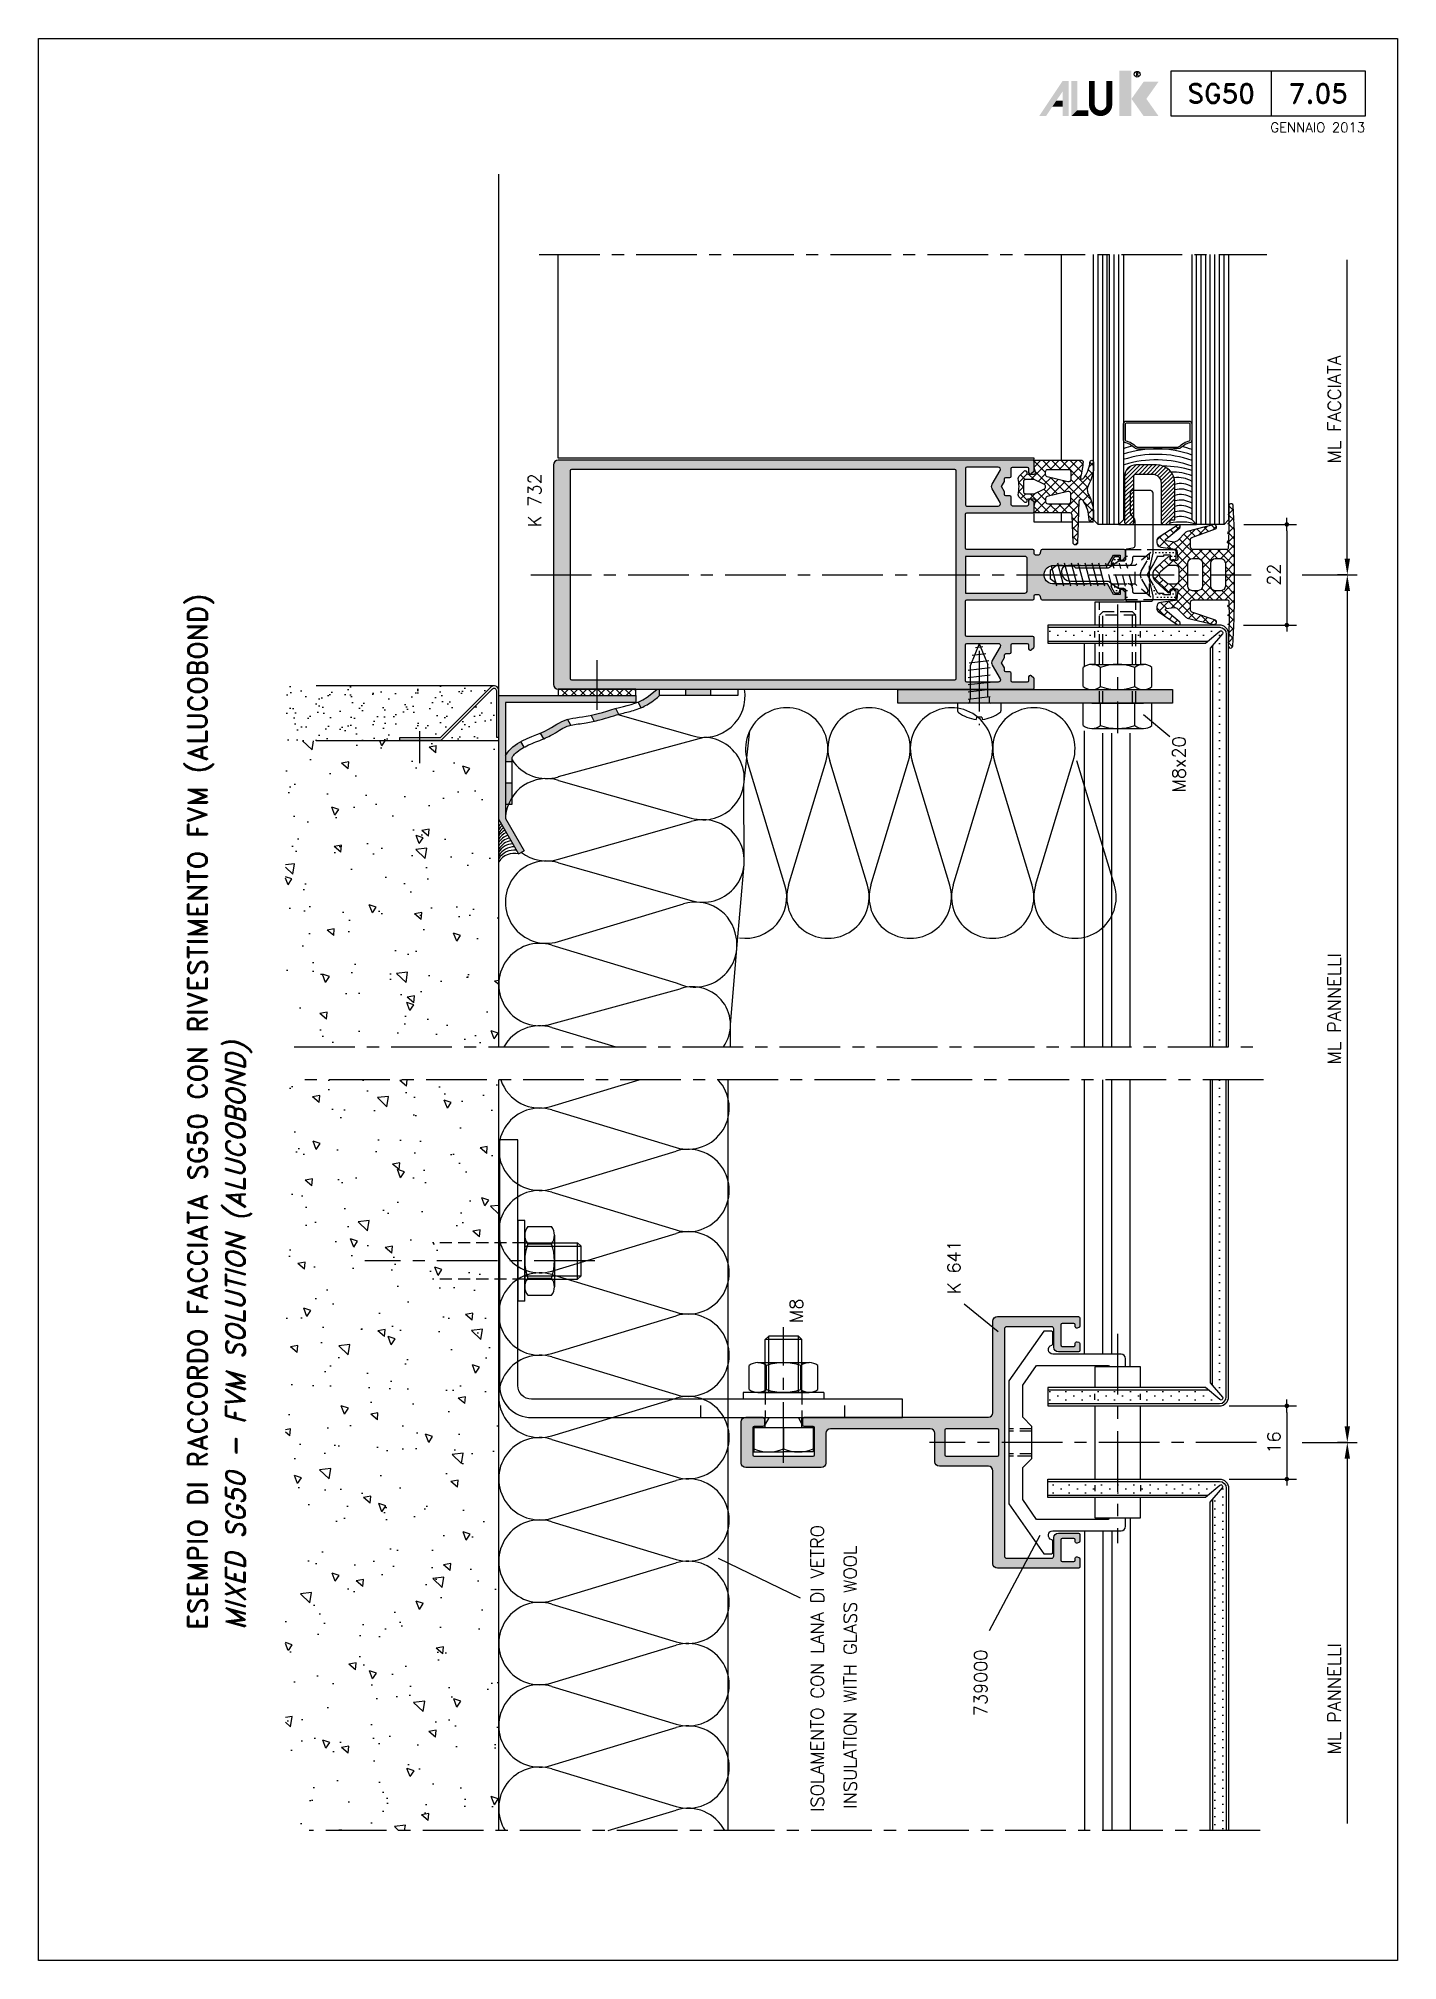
# Model space of a CAD drawing. Extents: x 0 to 1130, y -960 to 577.
# Drawn here: x 0 to 210, y -960 to -663 of the extents above; entities that cross this region are included whole.
import ezdxf
from ezdxf.enums import TextEntityAlignment as Align

# ---------------------------------------------------------------- set-up
doc = ezdxf.new("R2010")
doc.units = 0
doc.header["$LTSCALE"] = 7.5
doc.header["$MEASUREMENT"] = 0
doc.linetypes.add('CENTER', pattern=[2, 1.25, -0.25, 0.25, -0.25])
doc.linetypes.add('HIDDEN', pattern=[0.375, 0.25, -0.125])
doc.layers.get('0').update_dxf_attribs({"linetype": 'CONTINUOUS'})
doc.layers.get('DEFPOINTS').update_dxf_attribs({"linetype": 'CONTINUOUS'})
for name, color, linetype in [('ACCESSORI', 200, 'CONTINUOUS'), ('ASSI', 1, 'CENTER'), ('FILL', 8, 'CONTINUOUS'), ('FINE', 7, 'CONTINUOUS'), ('GOMMA', 3, 'CONTINUOUS'), ('GROSSA', 4, 'CONTINUOUS'), ('MARCHIO', 7, 'CONTINUOUS'), ('MURO', 5, 'CONTINUOUS'), ('NASC', 7, 'HIDDEN'), ('QUOTE', 254, 'CONTINUOUS'), ('TESTO', 2, 'CONTINUOUS'), ('TRATTEGGI', 140, 'CONTINUOUS'), ('VETRO', 6, 'CONTINUOUS'), ('VITERIA', 40, 'CONTINUOUS')]:
    doc.layers.add(name, color=color, linetype=linetype)
doc.styles.add('RD', font='ROMAND.SHX', dxfattribs={"height": 3})
doc.styles.add('RDI', font='ROMAND', dxfattribs={"oblique": 15, "height": 3})
doc.styles.get("Standard").update_dxf_attribs({"font": 'romans.shx'})
doc.dimstyles.new('Copy of SCALA_1-1', dxfattribs={"dimtxt": 2, "dimasz": 1, "dimexe": 1.5, "dimexo": 1.5, "dimgap": 1, "dimtad": 3, "dimlfac": 1.414141, "dimdsep": 46, "dimtxsty": 'Standard', "dimblk1": 'PUNTO', "dimblk2": 'PUNTO', "dimsah": 1, "dimcen": 0, "dimclrt": 2, "dimaunit": 1, "dimadec": 0, "dimazin": 0, "dimtfac": 0.7, "dimtmove": 0, "dimatfit": 3, "dimldrblk": 'PUNTO', "dimfxl": 1, "dimtolj": 2, "dimarcsym": 0})
pattern_1 = [(127.5, (227.7567, -961.4278), (-3.46077, -0.113142), [0, -2.730074, 0, -3.053372, 0, -2.918664]), (97.5, (227.7567, -961.4278), (-5.06886, 3.1787), [0, -1.472803, 0, -2.460659, 0, -0.942953]), (57.5, (227.7567, -963.637), (-0.010163, 5.593316), [0, -0.89805, 0, -3.232982, 0, -4.220838]), (47.5, (227.7567, -963.637), (-1.57639, 5.39931), [0, -0.449025, 0, -2.1194, 0, -2.424737])]
pattern_2 = [(90, (15, -101.4832), (-1.249976, 0.624988), [0, -1.249976])]
pattern_3 = [(135, (-6e-14, -960), (-0.7070932, -0.7070932), []), (225, (-6e-14, -960), (0.7070932, -0.7070932), [])]

msp = doc.modelspace()

# ---------------------------------------------------------------- texts
at = {"layer": 'QUOTE', "color": 2, "char_height": 1.999962, "attachment_point": 5, "rotation": 90}
for s, insert in [('\\A2;ML FACCIATA', (200.2363, -720.2908)), ('\\A2;ML PANNELLI', (200.2363, -812.9046)), ('\\A2;ML PANNELLI', (200.2363, -919.5305))]:
    msp.add_mtext(s, dxfattribs=dict(at, insert=insert))
at = {"layer": 'TESTO'}
for s, height, p in [('K 732', 1.99996, (77.6814, -738.5234)), ('K 641', 1.99996, (142.4596, -857.0014)), ('ISOLAMENTO CON LANA DI VETRO ', 1.999962, (121.3655, -937.0152)), ('INSULATION WITH GLASS WOOL', 1.999962, (126.4242, -936.5197)), ('739000', 1.99996, (146.5947, -922.2374))]:
    msp.add_text(s, height=height, rotation=90, dxfattribs=at).set_placement(p)
at = {"layer": 'TESTO', "style": 'RD'}
msp.add_text('ESEMPIO DI RACCORDO FACCIATA SG50 CON RIVESTIMENTO FVM (ALUCOBOND)', height=2.999942, rotation=90, dxfattribs=at).set_placement((26.0734, -908.8929))
at = {"layer": 'TESTO', "style": 'RDI', "oblique": 15}
msp.add_text('MIXED SG50 - FVM SOLUTION (ALUCOBOND)', height=2.999942, rotation=90, dxfattribs=at).set_placement((31.9305, -908.8929))
at = {"layer": 'TESTO', "char_height": 1.99996, "attachment_point": 5, "rotation": 90}
for s, insert in [('M8x20', (176.2326, -775.1592)), ('M8', (117.1211, -859.5965))]:
    msp.add_mtext(s, dxfattribs=dict(at, insert=insert))

# ---------------------------------------------------------------- blocks, each defined once
blk = doc.blocks.new('PUNTO')
blk.add_line((-1, 0), (1, 0))
at = {"const_width": 0.35}
blk.add_lwpolyline([(-0.175, 0, 1), (0.175, 0, 1)], format="xyb", close=True, dxfattribs=at)
blk = doc.blocks.new('*D214')
at = {"layer": 'DEFPOINTS', "color": 0, "transparency": 16777216}
for p in [(184.76, -738.09), (184.71, -753.64), (192.89, -753.64)]:
    blk.add_point(p, dxfattribs=at)
at = {"layer": 'QUOTE', "color": 0, "lineweight": -2, "transparency": 16777216}
for p, q in [((186.26, -738.09), (194.39, -738.09)), ((192.89, -739.09), (192.89, -752.64)), ((186.21, -753.64), (194.39, -753.64))]:
    blk.add_line(p, q, dxfattribs=at)
for p, rotation in [((192.89, -738.09), 90), ((192.89, -753.64), 270)]:
    blk.add_blockref('PUNTO', p, dxfattribs=dict(at, rotation=rotation))
at = {"layer": 'QUOTE', "color": 2, "transparency": 16777216, "insert": (190.89, -745.86), "char_height": 2, "attachment_point": 5, "rotation": 90}
blk.add_mtext('\\A2;22', dxfattribs=at)
blk = doc.blocks.new('*D215')
at = {"layer": 'DEFPOINTS', "color": 0, "transparency": 16777216}
for p in [(182.48, -874.29), (182.48, -885.6), (192.89, -885.6)]:
    blk.add_point(p, dxfattribs=at)
at = {"layer": 'QUOTE', "color": 0, "lineweight": -2, "transparency": 16777216}
for p, q in [((183.98, -874.29), (194.39, -874.29)), ((192.89, -875.29), (192.89, -884.6)), ((183.98, -885.6), (194.39, -885.6))]:
    blk.add_line(p, q, dxfattribs=at)
for p, rotation in [((192.89, -874.29), 90), ((192.89, -885.6), 270)]:
    blk.add_blockref('PUNTO', p, dxfattribs=dict(at, rotation=rotation))
at = {"layer": 'QUOTE', "color": 2, "transparency": 16777216, "insert": (190.89, -879.95), "char_height": 2, "attachment_point": 5, "rotation": 90}
blk.add_mtext('\\A2;16', dxfattribs=at)
blk = doc.blocks.new('NMD')
at = {"layer": 'MARCHIO'}
blk.add_line((-19.5, -12), (-19.5, -5), dxfattribs=at)
blk.add_lwpolyline([(-5, -12), (-35, -12), (-35, -5), (-5, -5)], close=True, dxfattribs=at)
at = {"layer": 'MARCHIO', "const_width": 0.894}
blk.add_lwpolyline([(-44.53, -6.56), (-44.53, -10.2, -1), (-47.23, -10.2), (-47.23, -6.56)], format="xyb", dxfattribs=at)
at = {"layer": 'MARCHIO'}
blk.add_circle((-40.23, -5.53), 0.442, dxfattribs=at)
for points in [[(-43.01, -4.96), (-41.13, -4.96), (-43.01, -12), (-41.13, -12)], [(-55.38, -12), (-54.31, -12), (-51.75, -6.56), (-51.73, -8.14)], [(-51.75, -6.56), (-51.73, -8.14), (-50.84, -6.56), (-50.84, -12)], [(-51.73, -12), (-50.84, -12), (-51.73, -8.14)], [(-50.38, -6.56), (-49.49, -6.56), (-50.38, -12), (-49.49, -11.11)], [(-39.23, -6.68), (-36.93, -6.68), (-41.11, -9.34), (-38.81, -9.34)], [(-52.73, -9.63), (-53.33, -10.53), (-51.73, -9.63), (-51.73, -10.53)], [(-49.49, -11.11), (-50.38, -12), (-47.77, -11.11), (-47.77, -12)], [(-41.11, -9.34), (-38.81, -9.34), (-39.23, -12), (-36.93, -12)]]:
    blk.add_solid(points, dxfattribs=at)
blk.add_text('R', height=0.444, dxfattribs=at).set_placement((-40.23, -5.53), align=Align.MIDDLE)
at = {"layer": 'MARCHIO', "color": 2, "style": 'RD'}
for tag, p in [('SERIE', (-27.25, -8.5)), ('PAG', (-12.25, -8.5))]:
    blk.add_attdef(tag, text='', height=3, dxfattribs=at).set_placement(p, align=Align.MIDDLE)
at = {"layer": 'MARCHIO', "color": 2}
blk.add_attdef('REVISIONE', text='', height=1.5, dxfattribs=at).set_placement((-5, -14.5), align=Align.RIGHT)

# ---------------------------------------------------------------- dimensions: what is measured, and where the dimension line sits
at = {"layer": 'QUOTE'}
for base, p1, p2, override, picture, middle in [((192.8857, -753.637), (184.7646, -738.0873), (184.7129, -753.637), {"dimdec": 1, "dimlfac": 1.414}, '*D214', (190.8857, -745.8621)), ((192.8857, -885.6041), (182.483, -874.29), (182.483, -885.6041), {"dimlfac": 1.414}, '*D215', (190.8857, -879.9471))]:
    dim = msp.add_linear_dim(base=base, p1=p1, p2=p2, angle=90, dimstyle='Copy of SCALA_1-1', override=override, dxfattribs=at)
    dim.commit()
    dim.dimension.update_dxf_attribs({"geometry": picture, "text_midpoint": middle})

# ---------------------------------------------------------------- hatches: boundary and pattern name
at = {"layer": 'FILL'}
h = msp.add_hatch(color=253, dxfattribs=at)
edge = h.paths.add_edge_path(flags=16)
edge.add_arc((82.3544, -761.9139), 0.2121, 180, 270)
edge.add_line((82.3544, -762.1261), (141.6116, -762.1261))
edge.add_arc((141.6116, -761.9139), 0.2121, 270, 360)
edge.add_line((141.8238, -761.9139), (141.8238, -729.8104))
edge.add_arc((141.6116, -729.8104), 0.2121, 0, 90)
edge.add_line((141.6116, -729.5982), (82.3544, -729.5982))
edge.add_arc((82.3544, -729.8104), 0.2121, 90, 180)
edge.add_line((82.1423, -729.8104), (82.1423, -761.9139))
edge = h.paths.add_edge_path()
edge.add_line((152.9964, -756.6812), (152.9964, -757.3176))
edge.add_arc((153.2085, -757.3176), 0.2121, 180, 270)
edge.add_line((153.2085, -757.5297), (153.2621, -757.5297))
edge.add_arc((153.2621, -757.3176), 0.2121, 270, 315)
edge.add_line((153.4121, -757.4676), (153.7828, -757.0969))
edge.add_arc((153.6328, -756.9469), 0.2121, 315, 360)
edge.add_line((153.8449, -756.9469), (153.8449, -755.6205))
edge.add_arc((153.6328, -755.6205), 0.2121, 360, 450)
edge.add_line((153.6328, -755.4084), (143.4502, -755.4084))
edge.add_arc((143.4502, -755.1962), 0.2121, 180, 270, ccw=False)
edge.add_line((143.238, -755.1962), (143.238, -749.9635))
edge.add_arc((143.4502, -749.9635), 0.2121, 90, 180, ccw=False)
edge.add_line((143.4502, -749.7513), (153.6328, -749.7513))
edge.add_arc((153.6328, -749.5392), 0.2121, 270, 360)
edge.add_line((153.8449, -749.5392), (153.8449, -749.1149))
edge.add_arc((154.0571, -749.1149), 0.2121, 90, 180, ccw=False)
edge.add_line((154.0571, -748.9028), (154.5155, -748.9028))
edge.add_arc((154.5155, -749.1149), 0.2121, 15, 90, ccw=False)
edge.add_line((154.7204, -749.06), (154.8635, -749.5941))
edge.add_arc((155.0684, -749.5392), 0.2121, 195, 270)
edge.add_line((155.0684, -749.7513), (167.7753, -749.7513))
edge.add_arc((167.7753, -749.5392), 0.2121, 270, 360)
edge.add_line((167.9874, -749.5392), (167.9874, -748.6199))
edge.add_line((167.9874, -748.6199), (167.4925, -748.1249))
edge.add_line((167.4925, -748.1249), (167.1389, -748.1249))
edge.add_line((167.1389, -748.1249), (167.1389, -748.9028))
edge.add_line((167.1389, -748.9028), (166.0979, -748.9028))
edge.add_line((166.0979, -748.9028), (165.1589, -747.2764))
edge.add_line((165.1589, -747.2764), (156.6734, -747.2764))
edge.add_arc((156.7872, -745.8625), 1.4185, 85.741287, 265.398403, ccw=False)
edge.add_line((156.8926, -744.4479), (165.1589, -744.4479))
edge.add_line((165.1589, -744.4479), (166.0979, -742.8215))
edge.add_line((166.0979, -742.8215), (167.1389, -742.8215))
edge.add_line((167.1389, -742.8215), (167.1389, -743.5993))
edge.add_line((167.1389, -743.5993), (167.4925, -743.5993))
edge.add_line((167.4925, -743.5993), (167.9874, -743.1044))
edge.add_line((167.9874, -743.1044), (167.9874, -742.1851))
edge.add_arc((167.7753, -742.1851), 0.2121, 360, 450)
edge.add_line((167.7753, -741.9729), (155.0684, -741.9729))
edge.add_arc((155.0684, -742.1851), 0.2121, 90, 165)
edge.add_line((154.8635, -742.1302), (154.7204, -742.6643))
edge.add_arc((154.5155, -742.6094), 0.2121, 270, 345, ccw=False)
edge.add_line((154.5155, -742.8215), (154.4106, -742.8215))
edge.add_line((154.4106, -742.8215), (154.0571, -742.8215))
edge.add_arc((154.0571, -742.6094), 0.2121, 180, 270, ccw=False)
edge.add_line((153.8449, -742.6094), (153.8449, -742.1851))
edge.add_arc((153.6328, -742.1851), 0.2121, 360, 450)
edge.add_line((153.6328, -741.9729), (143.4502, -741.9729))
edge.add_arc((143.4502, -741.7608), 0.2121, 180, 270, ccw=False)
edge.add_line((143.238, -741.7608), (143.238, -736.5281))
edge.add_arc((143.4502, -736.5281), 0.2121, 90, 180, ccw=False)
edge.add_line((143.4502, -736.3159), (153.6328, -736.3159))
edge.add_arc((153.6328, -736.1038), 0.2121, 270, 360)
edge.add_line((153.8449, -736.1038), (153.8449, -734.7774))
edge.add_arc((153.6328, -734.7774), 0.2121, 0, 45)
edge.add_line((153.7828, -734.6274), (153.4121, -734.2567))
edge.add_arc((153.2621, -734.4067), 0.2121, 45, 90)
edge.add_line((153.2621, -734.1946), (153.2085, -734.1946))
edge.add_arc((153.2085, -734.4067), 0.2121, 90, 180)
edge.add_line((152.9964, -734.4067), (152.9964, -735.0431))
edge.add_arc((152.7842, -735.0431), 0.2121, -90, 0, ccw=False)
edge.add_line((152.7842, -735.2552), (150.5214, -735.2552))
edge.add_arc((150.5214, -735.0431), 0.2121, 180, 270, ccw=False)
edge.add_line((150.3093, -735.0431), (150.3093, -733.8764))
edge.add_arc((150.0971, -733.8764), 0.2121, 0, 90)
edge.add_line((150.0971, -733.6642), (149.4607, -733.6642))
edge.add_arc((149.4607, -733.4521), 0.2121, 180, 270, ccw=False)
edge.add_line((149.2486, -733.4521), (149.2486, -733.0518))
edge.add_line((149.2486, -733.0518), (148.7856, -732.25))
edge.add_line((148.7856, -732.25), (149.2486, -731.4481))
edge.add_line((149.2486, -731.4481), (149.2486, -731.0478))
edge.add_arc((149.4607, -731.0478), 0.2121, 90, 180, ccw=False)
edge.add_line((149.4607, -730.8357), (150.0971, -730.8357))
edge.add_arc((150.0971, -730.6236), 0.2121, 270, 360)
edge.add_line((150.3093, -730.6236), (150.3093, -729.4568))
edge.add_arc((150.5214, -729.4568), 0.2121, 90, 180, ccw=False)
edge.add_line((150.5214, -729.2447), (152.7842, -729.2447))
edge.add_arc((152.7842, -729.4568), 0.2121, 0, 90, ccw=False)
edge.add_line((152.9964, -729.4568), (152.9964, -730.0932))
edge.add_arc((153.2085, -730.0932), 0.2121, 180, 270)
edge.add_line((153.2085, -730.3054), (153.2621, -730.3054))
edge.add_arc((153.2621, -730.0932), 0.2121, 270, 315)
edge.add_line((153.4121, -730.2432), (153.7828, -729.8725))
edge.add_arc((153.6328, -729.7225), 0.2121, 315, 360)
edge.add_line((153.8449, -729.7225), (153.8449, -728.3961))
edge.add_arc((153.6328, -728.3961), 0.2121, 0, 90)
edge.add_line((153.6328, -728.184), (80.3038, -728.184))
edge.add_arc((80.3038, -728.8911), 0.7071, 90, 180)
edge.add_line((79.5966, -728.8911), (79.5966, -762.8332))
edge.add_arc((80.3038, -762.8332), 0.7071, 180, 270)
edge.add_line((80.3038, -763.5403), (153.6328, -763.5403))
edge.add_arc((153.6328, -763.3282), 0.2121, 270, 360)
edge.add_line((153.8449, -763.3282), (153.8449, -762.0018))
edge.add_arc((153.6328, -762.0018), 0.2121, 360, 405)
edge.add_line((153.7828, -761.8518), (153.4121, -761.4811))
edge.add_arc((153.2621, -761.6311), 0.2121, 45, 90)
edge.add_line((153.2621, -761.4189), (153.2085, -761.4189))
edge.add_arc((153.2085, -761.6311), 0.2121, 90, 180)
edge.add_line((152.9964, -761.6311), (152.9964, -762.2675))
edge.add_arc((152.7842, -762.2675), 0.2121, 270, 360, ccw=False)
edge.add_line((152.7842, -762.4796), (150.5214, -762.4796))
edge.add_arc((150.5214, -762.2675), 0.2121, 180, 270, ccw=False)
edge.add_line((150.3093, -762.2675), (150.3093, -761.1007))
edge.add_arc((150.0971, -761.1007), 0.2121, 0, 90)
edge.add_line((150.0971, -760.8886), (149.4607, -760.8886))
edge.add_arc((149.4607, -760.6764), 0.2121, 180, 270, ccw=False)
edge.add_line((149.2486, -760.6764), (149.2486, -760.2762))
edge.add_line((149.2486, -760.2762), (148.7856, -759.4743))
edge.add_line((148.7856, -759.4743), (149.2486, -758.6725))
edge.add_line((149.2486, -758.6725), (149.2486, -758.2722))
edge.add_arc((149.4607, -758.2722), 0.2121, 90, 180, ccw=False)
edge.add_line((149.4607, -758.0601), (150.0971, -758.0601))
edge.add_arc((150.0971, -757.8479), 0.2121, 270, 360)
edge.add_line((150.3093, -757.8479), (150.3093, -756.6812))
edge.add_arc((150.5214, -756.6812), 0.2121, 90, 180, ccw=False)
edge.add_line((150.5214, -756.469), (152.7842, -756.469))
edge.add_arc((152.7842, -756.6812), 0.2121, 0, 90, ccw=False)
edge = h.paths.add_edge_path(flags=16)
edge.add_line((148.2753, -762.4796), (143.4502, -762.4796))
edge.add_arc((143.4502, -762.2675), 0.2121, 180, 270, ccw=False)
edge.add_line((143.238, -762.2675), (143.238, -756.6812))
edge.add_arc((143.4502, -756.6812), 0.2121, 90, 180, ccw=False)
edge.add_line((143.4502, -756.469), (148.2753, -756.469))
edge.add_arc((148.2753, -756.8226), 0.3536, -30, 90, ccw=False)
edge.add_line((148.5815, -756.9994), (147.3567, -759.1208))
edge.add_arc((147.9691, -759.4743), 0.7071, 150, 210)
edge.add_line((147.3567, -759.8279), (148.5815, -761.9493))
edge.add_arc((148.2753, -762.1261), 0.3536, -90, 30, ccw=False)
edge = h.paths.add_edge_path(flags=16)
edge.add_line((152.4307, -743.0336), (143.238, -743.0336))
edge.add_line((143.238, -743.0336), (143.238, -748.6907))
edge.add_line((143.238, -748.6907), (152.4307, -748.6907))
edge.add_arc((152.4307, -748.3371), 0.3536, 270, 360)
edge.add_line((152.7842, -748.3371), (152.7842, -743.3872))
edge.add_arc((152.4307, -743.3872), 0.3536, 0, 90)
edge = h.paths.add_edge_path(flags=16)
edge.add_arc((147.9691, -732.25), 0.7071, 150, 210, ccw=False)
edge.add_line((147.3567, -731.8964), (148.5815, -729.775))
edge.add_arc((148.2753, -729.5982), 0.3536, 330, 450)
edge.add_line((148.2753, -729.2447), (143.4502, -729.2447))
edge.add_arc((143.4502, -729.4568), 0.2121, 90, 180)
edge.add_line((143.238, -729.4568), (143.238, -735.0431))
edge.add_arc((143.4502, -735.0431), 0.2121, 180, 270)
edge.add_line((143.4502, -735.2552), (148.2753, -735.2552))
edge.add_arc((148.2753, -734.9017), 0.3536, 270, 390)
edge.add_line((148.5815, -734.7249), (147.3567, -732.6035))
h = msp.add_hatch(dxfattribs=at)
h.set_pattern_fill('ANSI37', color=137, scale=7.999846, angle=90, style=0)
h.set_pattern_definition([(135, (15, -959.9943), (-0.7070932, -0.7070932), []), (225, (15, -959.9943), (0.7070932, -0.7070932), [])])
h.paths.add_polyline_path([(162.1361, -732.25, -0.02794882), (162.1999, -732.1054), (162.3548, -731.7823, 0.11061204), (163.0345, -729.1394), (163.0345, -728.4255, 0.92924617), (162.4719, -728.4668, -0.16496881), (161.3874, -731.0723, -0.79048834), (161.0206, -730.7361, 0.0531271), (161.4078, -728.3961, 0.41421356), (161.1957, -728.184), (154.0571, -728.184, 0.41421356), (153.8449, -728.3961), (153.8449, -729.2457, 0.06554346), (153.8521, -729.3006), (154.0498, -730.0383, -0.49314543), (153.8449, -730.3054), (152.8708, -730.3054, -0.38887873), (152.7299, -730.1763), (152.7117, -729.9678, 0.63707026), (152.3503, -729.8363), (151.4959, -730.6907, 0.24541991), (151.3979, -731.0031, -0.04434286), (151.5087, -732.25), (152.2158, -732.25, 0.0226568), (152.1836, -731.5395, -0.44100912), (152.5357, -731.1539), (153.8449, -731.1539), (155.3708, -731.8654, -0.29147342), (155.6158, -732.25)])
h.paths.add_polyline_path([(155.8618, -730.7391, -0.32883045), (155.6127, -730.4013), (155.6127, -729.9518, -0.41421356), (155.9663, -729.5982), (159.1484, -729.5982, -0.41421356), (159.5019, -729.9518), (159.5019, -731.167, -0.5050829), (159.0439, -731.5048)], flags=16)
h.paths.add_polyline_path([(155.6158, -732.25, -0.29147342), (155.3708, -732.6345), (153.8449, -733.346), (152.5357, -733.346, -0.44100912), (152.1836, -732.9605, 0.0226568), (152.2158, -732.25), (151.5087, -732.25, -0.04434286), (151.3979, -733.4968, 0.24541991), (151.4959, -733.8092), (152.3503, -734.6636, 0.63707026), (152.7117, -734.5321), (152.7299, -734.3237, -0.38887873), (152.8708, -734.1946), (153.8449, -734.1946, -0.49314543), (154.0498, -734.4616), (153.8449, -735.2263), (153.8449, -736.1038, 0.41421356), (154.0571, -736.3159), (159.3712, -736.3159, -0.4052433), (159.7246, -736.6586), (159.7738, -738.2586), (160.6596, -737.7728), (160.7583, -734.5726, -0.67565586), (161.3742, -734.3466, -0.14945272), (162.3305, -737.3583, 0.92574555), (163.0345, -737.3964), (163.0345, -736.3045, 0.09819273), (162.3349, -733.5993), (162.1584, -733.3008, -0.19269455), (162.1361, -732.25)])
h.paths.add_polyline_path([(159.0439, -732.9952, -0.5050829), (159.5019, -733.3329), (159.5019, -734.5481, -0.41421356), (159.1484, -734.9017), (155.9663, -734.9017, -0.41421356), (155.6127, -734.5481), (155.6127, -734.0986, -0.32883045), (155.8618, -733.7608)], flags=16)
h.paths.add_polyline_path([(160.6596, -737.7728), (159.7738, -738.2586), (159.8557, -740.9231, 0.96973923), (160.5625, -740.9231)])
h = msp.add_hatch(dxfattribs=at)
h.set_pattern_fill('ANSI37', color=137, scale=7.999846, angle=90, style=0)
h.set_pattern_definition(pattern_3)
edge = h.paths.add_edge_path(flags=16)
edge.add_line((181.8355, -743.3733), (182.6842, -743.3733))
edge.add_arc((182.6842, -744.0805), 0.7072, 0, 90, ccw=False)
edge.add_line((183.3914, -744.0805), (183.3914, -747.6245))
edge.add_arc((182.6842, -747.6245), 0.7072, 270, 360, ccw=False)
edge.add_line((182.6842, -748.3317), (181.8355, -748.3317))
edge.add_arc((181.8355, -747.6245), 0.7072, 180, 270, ccw=False)
edge.add_line((181.1283, -747.6245), (181.1283, -744.0805))
edge.add_arc((181.8355, -744.0805), 0.7072, 90, 180, ccw=False)
edge = h.paths.add_edge_path(flags=16)
edge.add_line((179.1482, -748.3317), (178.2995, -748.3317))
edge.add_arc((178.2995, -747.6245), 0.7072, 180, 270, ccw=False)
edge.add_line((177.5923, -747.6245), (177.5923, -744.0805))
edge.add_arc((178.2995, -744.0805), 0.7072, 90, 180, ccw=False)
edge.add_line((178.2995, -743.3733), (179.1482, -743.3733))
edge.add_arc((179.1482, -744.0805), 0.7072, 0, 90, ccw=False)
edge.add_line((179.8554, -744.0805), (179.8554, -747.6245))
edge.add_arc((179.1482, -747.6245), 0.7072, 270, 360, ccw=False)
edge = h.paths.add_edge_path(flags=16)
edge.add_line((175.6829, -744.4421), (174.7222, -744.4421))
edge.add_arc((174.7222, -745.0078), 0.5658, 90, 130.179417)
edge.add_line((174.3571, -744.5756), (173.3522, -745.4242))
edge.add_arc((173.7172, -745.8565), 0.5658, 130.179417, 229.820583)
edge.add_line((173.3522, -746.2887), (174.3571, -747.1374))
edge.add_arc((174.7222, -746.7051), 0.5658, 229.820583, 270)
edge.add_line((174.7222, -747.2709), (175.6829, -747.2709))
edge.add_arc((175.6829, -746.7051), 0.5658, 270, 360)
edge.add_line((176.2486, -746.7051), (176.2486, -745.0078))
edge.add_arc((175.6829, -745.0078), 0.5658, 0, 90)
edge = h.paths.add_edge_path()
edge.add_arc((177.771, -739.8112), 0.7072, 113.409462, 135)
edge.add_line((177.2709, -739.3112), (175.9787, -740.6035))
edge.add_arc((175.4786, -740.1034), 0.7072, 270, 315, ccw=False)
edge.add_line((175.4786, -740.8106), (174.2423, -740.6276))
edge.add_arc((174.2631, -740.4877), 0.1414, 142.287582, 261.579668, ccw=False)
edge.add_line((174.1512, -740.4011), (176.3731, -738.6255))
edge.add_arc((176.1493, -738.4525), 0.2829, 322.287582, 494.855759)
edge.add_line((175.9498, -738.2519), (173.0159, -740.1651))
edge.add_arc((173.5147, -740.6664), 0.7072, 134.855759, 180)
edge.add_line((172.8075, -740.6664), (172.8075, -740.8847))
edge.add_arc((173.5147, -740.8847), 0.7072, 180, 261.957571)
edge.add_line((173.4158, -741.5849), (175.6637, -741.9025))
edge.add_arc((175.6637, -742.1147), 0.2122, 7.907163, 90, ccw=False)
edge.add_line((175.8738, -742.0855), (176.0645, -743.4584))
edge.add_arc((175.8523, -743.4584), 0.2122, 270, 360, ccw=False)
edge.add_line((175.8523, -743.6705), (175.0819, -743.6705))
edge.add_arc((175.0819, -743.4584), 0.2122, 195, 270, ccw=False)
edge.add_line((174.877, -743.5133), (174.8418, -743.2404))
edge.add_arc((174.6369, -743.2954), 0.2122, 15, 130.179417)
edge.add_line((174.5, -743.1333), (172.6393, -744.813))
edge.add_arc((173.5871, -745.8629), 1.4144, 132.074914, 227.925087)
edge.add_line((172.6393, -746.9127), (174.5, -748.5925))
edge.add_arc((174.6369, -748.4304), 0.2122, 229.820583, 345)
edge.add_line((174.8418, -748.4853), (174.877, -748.2124))
edge.add_arc((175.0819, -748.2673), 0.2122, 90, 165, ccw=False)
edge.add_line((175.0819, -748.0552), (175.8523, -748.0552))
edge.add_arc((175.8523, -748.2673), 0.2122, 0, 90, ccw=False)
edge.add_line((176.0645, -748.2673), (175.8738, -749.6402))
edge.add_arc((175.6637, -749.611), 0.2122, 270, 352.092837, ccw=False)
edge.add_line((175.6637, -749.8232), (173.4158, -750.1408))
edge.add_arc((173.5147, -750.841), 0.7072, 98.042429, 180)
edge.add_line((172.8075, -750.841), (172.8075, -751.0593))
edge.add_arc((173.5147, -751.0593), 0.7072, 180, 225.144241)
edge.add_line((173.0159, -751.5606), (175.9498, -753.5512))
edge.add_arc((176.1493, -753.3507), 0.2829, 225.144241, 397.712418)
edge.add_line((176.3731, -753.1777), (174.1512, -751.3246))
edge.add_arc((174.2631, -751.238), 0.1414, 98.420332, 217.712418, ccw=False)
edge.add_line((174.2423, -751.0981), (175.4786, -750.9151))
edge.add_arc((175.4786, -751.6223), 0.7072, 45, 90, ccw=False)
edge.add_line((175.9787, -751.1223), (177.2709, -752.4145))
edge.add_arc((177.771, -751.9145), 0.7072, 225, 246.590538)
edge.add_line((177.49, -752.5635), (181.6795, -753.5419))
edge.add_arc((181.6795, -753.1883), 0.3536, 270, 417.569217)
edge.add_line((181.8691, -752.8898), (178.1947, -751.6283))
edge.add_arc((178.382, -751.3284), 0.3536, 180, 238.003274, ccw=False)
edge.add_line((178.0284, -751.3284), (178.0284, -750.1061))
edge.add_arc((178.382, -750.1061), 0.3536, 90, 180, ccw=False)
edge.add_line((178.382, -749.7525), (183.7216, -749.7525))
edge.add_arc((183.7216, -749.9646), 0.2122, -8.958983, 90, ccw=False)
edge.add_arc((107.9437, -752.3916), 76.0252, -3.318433, 1.804508, ccw=False)
edge.add_arc((184.1901, -756.8512), 0.3536, 170.422982, 352.857212)
edge.add_arc((55.0455, -748.4252), 129.7721, 356.257756, 359.945569)
edge.add_line((184.8176, -748.5485), (184.8176, -743.1852))
edge.add_arc((90.4451, -741.6173), 94.3855, 359.048189, 363.903377)
edge.add_arc((184.2608, -735.236), 0.3536, 7.142788, 189.577018)
edge.add_arc((115.179, -737.598), 68.7717, -3.449587, 1.91912, ccw=False)
edge.add_arc((183.6165, -741.769), 0.2122, -90, 8.968129, ccw=False)
edge.add_line((183.6165, -741.9812), (178.382, -741.9812))
edge.add_arc((178.382, -741.6276), 0.3536, 180, 270, ccw=False)
edge.add_line((178.0284, -741.6276), (178.0284, -740.3973))
edge.add_arc((178.382, -740.3973), 0.3536, 121.996726, 180, ccw=False)
edge.add_line((178.1947, -740.0974), (181.8691, -738.7901))
edge.add_arc((181.6727, -738.489), 0.3595, 303.129871, 448.910435)
edge.add_line((181.6795, -738.1296), (177.49, -739.1702))
h = msp.add_hatch(dxfattribs=at)
h.set_pattern_fill('DOTS', color=2, scale=8.4864, angle=180, style=0)
h.set_pattern_definition([(180, (232.60254, -873.98264), (-0.2652, 0.5304), [0, -0.5304])])
h.paths.add_polyline_path([(175.7666, -749.3985, -0.41421356), (175.413, -749.7521), (172.5801, -749.7521, 0.04956893), (172.5842, -749.7104), (172.5842, -749.1633), (172.2057, -747.4276), (172.8741, -748.5852, 0.26794919), (173.0578, -748.6913), (173.8572, -748.6913), (173.8572, -748.9035), (174.918, -748.9035), (174.918, -748.1256), (175.5545, -748.1256, -0.41421356), (175.7666, -748.3377)])
h.paths.add_polyline_path([(168.3587, -748.296), (168.3587, -749.7104, 0.04829701), (168.3627, -749.7511), (168.1772, -749.7509, -0.38352459), (167.9874, -749.54), (167.9874, -748.3377, 0.41421356), (167.7753, -748.1256), (167.3855, -748.1256, 0.06162687), (167.3338, -748.1192), (167.2802, -748.1192, 0.06162687), (167.2285, -748.1256), (167.0681, -748.1256), (166.9165, -748.6913), (166.3128, -748.6913), (165.8025, -747.8073, -0.57735027), (166.1087, -747.2769), (166.2768, -747.2769), (167.1815, -747.9104, 0.15391472), (167.2829, -747.9424), (168.0051, -747.9424, -0.41421356)])
h.paths.add_polyline_path([(175.7666, -743.3873, -0.41421356), (175.5545, -743.5995), (174.918, -743.5995), (174.918, -742.8216), (173.8572, -742.8216), (173.8572, -743.0337), (173.0578, -743.0337, 0.26794919), (172.8741, -743.1398), (172.2012, -744.3052), (172.5842, -742.549), (172.5842, -741.9729), (175.413, -741.9729, -0.41421356), (175.7666, -742.3265)])
h.paths.add_polyline_path([(168.0051, -743.7699), (167.2829, -743.7699, 0.15391472), (167.1815, -743.8019), (166.2585, -744.4481), (166.1087, -744.4481, -0.57735027), (165.8025, -743.9177), (166.3128, -743.0337), (166.9165, -743.0337), (167.0681, -743.5995), (167.7753, -743.5995, 0.41421356), (167.9874, -743.3873), (167.9874, -742.1851, -0.41421356), (168.1996, -741.9729), (168.4462, -741.9729, 0.24004689), (168.3587, -742.1446), (168.3587, -743.4163, -0.41421356)])
for points in [[(92.3249, -764.5403), (80.3038, -764.5403), (71.1111, -764.5403), (71.1111, -783.6759), (74.1896, -789.008), (75.0556, -788.508), (72.1718, -783.5131), (72.1718, -765.601), (92.3249, -765.601)], [(175.2388, -763.611), (175.2388, -765.7324), (132.8112, -765.7324), (132.8112, -763.611)]]:
    msp.add_hatch(color=253, dxfattribs=at).paths.add_polyline_path(points)
h = msp.add_hatch(dxfattribs=at)
h.set_pattern_fill('ANSI37', color=137, scale=7.999846, angle=90, style=0)
h.set_pattern_definition(pattern_3)
h.paths.add_polyline_path([(80.3038, -764.5403), (92.3249, -764.5403), (92.3249, -763.5403), (80.3038, -763.5403)])
h = msp.add_hatch(color=253, dxfattribs=at)
edge = h.paths.add_edge_path()
edge.add_line((157.5927, -893.9482), (160.704, -893.9482))
edge.add_arc((160.704, -894.1603), 0.2121, 0, 90, ccw=False)
edge.add_line((160.9162, -894.1603), (160.9162, -895.2159))
edge.add_arc((160.704, -895.2159), 0.2121, 285, 360, ccw=False)
edge.add_line((160.759, -895.4208), (160.4761, -895.4966))
edge.add_arc((160.4212, -895.2917), 0.2121, 180, 285, ccw=False)
edge.add_line((160.2091, -895.2917), (160.2091, -895.0089))
edge.add_arc((159.9969, -895.0089), 0.2121, 360, 450)
edge.add_line((159.9969, -894.7967), (158.1584, -894.7967))
edge.add_arc((158.1584, -895.0089), 0.2121, 90, 180)
edge.add_line((157.9463, -895.0089), (157.9463, -898.1202))
edge.add_arc((158.1584, -898.1202), 0.2121, 180, 270)
edge.add_line((158.1584, -898.3323), (159.9969, -898.3323))
edge.add_arc((159.9969, -898.1202), 0.2121, 270, 360)
edge.add_line((160.2091, -898.1202), (160.2091, -897.8374))
edge.add_arc((160.4212, -897.8374), 0.2121, 75, 180, ccw=False)
edge.add_line((160.4761, -897.6324), (160.759, -897.7082))
edge.add_arc((160.704, -897.9131), 0.2121, 0, 75, ccw=False)
edge.add_line((160.9162, -897.9131), (160.9162, -899.1809))
edge.add_arc((160.704, -899.1809), 0.2121, -90, 0, ccw=False)
edge.add_line((160.704, -899.393), (148.1879, -899.393))
edge.add_arc((148.1879, -898.6859), 0.7071, 180, 270, ccw=False)
edge.add_line((147.4808, -898.6859), (147.4808, -884.3312))
edge.add_arc((146.7737, -884.3312), 0.7071, 360, 450)
edge.add_line((146.7737, -883.6241), (139.2074, -883.6241))
edge.add_arc((139.2074, -882.917), 0.7071, 180, 270, ccw=False)
edge.add_line((138.5003, -882.917), (138.5003, -878.5328))
edge.add_arc((137.7931, -878.5328), 0.7071, 0, 90)
edge.add_line((137.7931, -877.8257), (122.3778, -877.8257))
edge.add_arc((122.3778, -878.5328), 0.7071, 90, 180)
edge.add_line((121.6707, -878.5328), (121.6707, -883.1291))
edge.add_arc((120.9635, -883.1291), 0.7071, -90, 0, ccw=False)
edge.add_line((120.9635, -883.8363), (109.296, -883.8363))
edge.add_arc((109.296, -883.1291), 0.7071, 180, 270, ccw=False)
edge.add_line((108.5888, -883.1291), (108.5888, -876.765))
edge.add_arc((109.296, -876.765), 0.7071, 90, 180, ccw=False)
edge.add_line((109.296, -876.0579), (111.9477, -876.0579))
edge.add_arc((111.9477, -876.27), 0.2121, 0, 90, ccw=False)
edge.add_line((112.1598, -876.27), (112.1598, -877.26))
edge.add_arc((111.9477, -877.26), 0.2121, -90, 0, ccw=False)
edge.add_line((111.9477, -877.4721), (110.5688, -877.4721))
edge.add_arc((110.5688, -877.6843), 0.2121, 90, 180)
edge.add_line((110.3566, -877.6843), (110.3566, -881.8563))
edge.add_arc((110.5688, -881.8563), 0.2121, 180, 270)
edge.add_line((110.5688, -882.0684), (119.6907, -882.0684))
edge.add_arc((119.6907, -881.8563), 0.2121, 270, 360)
edge.add_line((119.9029, -881.8563), (119.9029, -877.6843))
edge.add_arc((119.6907, -877.6843), 0.2121, 360, 450)
edge.add_line((119.6907, -877.4721), (118.3118, -877.4721))
edge.add_arc((118.3118, -877.26), 0.2121, 180, 270, ccw=False)
edge.add_line((118.0997, -877.26), (118.0997, -876.27))
edge.add_arc((118.3118, -876.27), 0.2121, 90, 180, ccw=False)
edge.add_line((118.3118, -876.0579), (146.7737, -876.0579))
edge.add_arc((146.7737, -875.3507), 0.7071, 270, 360)
edge.add_line((147.4808, -875.3507), (147.4808, -861.2082))
edge.add_arc((148.1879, -861.2082), 0.7071, 90, 180, ccw=False)
edge.add_line((148.1879, -860.5011), (160.704, -860.5011))
edge.add_arc((160.704, -860.7132), 0.2121, 0, 90, ccw=False)
edge.add_line((160.9162, -860.7132), (160.9162, -861.981))
edge.add_arc((160.704, -861.981), 0.2121, -75, 0, ccw=False)
edge.add_line((160.759, -862.1859), (160.4761, -862.2617))
edge.add_arc((160.4212, -862.0568), 0.2121, 180, 285, ccw=False)
edge.add_line((160.2091, -862.0568), (160.2091, -861.7739))
edge.add_arc((159.9969, -861.7739), 0.2121, 360, 450)
edge.add_line((159.9969, -861.5618), (158.1584, -861.5618))
edge.add_arc((158.1584, -861.7739), 0.2121, 90, 180)
edge.add_line((157.9463, -861.7739), (157.9463, -864.8853))
edge.add_arc((158.1584, -864.8853), 0.2121, 180, 270)
edge.add_line((158.1584, -865.0974), (159.9969, -865.0974))
edge.add_arc((159.9969, -864.8853), 0.2121, 270, 360)
edge.add_line((160.2091, -864.8853), (160.2091, -864.6024))
edge.add_arc((160.4212, -864.6024), 0.2121, 75, 180, ccw=False)
edge.add_line((160.4761, -864.3975), (160.759, -864.4733))
edge.add_arc((160.704, -864.6782), 0.2121, 0, 75, ccw=False)
edge.add_line((160.9162, -864.6782), (160.9162, -865.7338))
edge.add_arc((160.704, -865.7338), 0.2121, -90, 0, ccw=False)
edge.add_line((160.704, -865.946), (157.5927, -865.946))
edge.add_arc((157.5927, -865.2388), 0.7071, 180, 270, ccw=False)
edge.add_line((156.8856, -865.2388), (156.8856, -862.4103))
edge.add_arc((156.532, -862.4103), 0.3536, 0, 90)
edge.add_line((156.532, -862.0568), (149.6022, -862.0568))
edge.add_arc((149.6022, -862.4103), 0.3536, 90, 180)
edge.add_line((149.2486, -862.4103), (149.2486, -897.4838))
edge.add_arc((149.6022, -897.4838), 0.3536, 180, 270)
edge.add_line((149.6022, -897.8374), (156.532, -897.8374))
edge.add_arc((156.532, -897.4838), 0.3536, 270, 360)
edge.add_line((156.8856, -897.4838), (156.8856, -894.6553))
edge.add_arc((157.5927, -894.6553), 0.7071, 90, 180, ccw=False)
edge = h.paths.add_edge_path(flags=16)
edge.add_arc((140.2681, -881.8563), 0.2121, 180, 270)
edge.add_line((140.2681, -882.0684), (148.1879, -882.0684))
edge.add_arc((148.1879, -881.8563), 0.2121, 270, 360)
edge.add_line((148.4, -881.8563), (148.4, -878.0378))
edge.add_arc((148.1879, -878.0378), 0.2121, 0, 90)
edge.add_line((148.1879, -877.8257), (140.2681, -877.8257))
edge.add_arc((140.2681, -878.0378), 0.2121, 90, 180)
edge.add_line((140.056, -878.0378), (140.056, -881.8563))
at = {"layer": 'FINE'}
h = msp.add_hatch(dxfattribs=at)
h.set_pattern_fill('AR-SAND', color=256, scale=0.070713, angle=90, style=0)
h.set_pattern_definition(pattern_1)
h.paths.add_polyline_path([(38.187, -763.0333), (38.187, -771.5188), (58.8972, -771.5188), (58.8972, -771.4142), (55.7753, -771.4142), (55.7753, -771.0606), (62.0838, -771.0606), (69.904, -763.2404, -0.19891237), (70.404, -763.0333)])
h = msp.add_hatch(color=256, dxfattribs=at)
h.dxf.hatch_style = 1
h.paths.add_polyline_path([(73.1718, -778.0339), (72.1718, -778.0339), (72.1718, -781.3373), (73.1718, -781.3373)])
edge = h.paths.add_edge_path()
edge.add_spline(control_points=[(73.1718, -774.085), (73.3352, -773.8453), (73.5241, -773.6286), (74.0117, -773.1681), (74.3266, -772.936), (74.7873, -772.6537), (74.9077, -772.5846), (75.0307, -772.5179)], knot_values=[0.04536502, 0.04536502, 0.04536502, 0.04536502, 0.20053233, 0.20053233, 0.40106466, 0.40106466, 0.46941606, 0.46941606, 0.46941606, 0.46941606], degree=3, periodic=0)
edge.add_line((75.0307, -772.5179), (74.5535, -771.6388))
edge.add_spline(control_points=[(74.5535, -771.6388), (73.6145, -772.1495), (72.7437, -772.8185), (72.1718, -773.7965)], knot_values=[0, 0, 0, 0, 0.46952689, 0.46952689, 0.46952689, 0.46952689], degree=3, periodic=0)
edge.add_line((72.1718, -773.7965), (72.1718, -774.7306))
edge.add_line((72.1718, -774.7306), (73.1718, -774.7306))
edge.add_line((73.1718, -774.7306), (73.1718, -774.085))
edge = h.paths.add_edge_path()
edge.add_spline(control_points=[(78.0675, -771.2122), (78.45, -771.0466), (78.7927, -770.8779), (79.6715, -770.4087), (80.1309, -770.1161), (80.8969, -769.648), (81.2076, -769.4699), (81.6283, -769.2938), (81.751, -769.2506), (82.0047, -769.1754), (82.1299, -769.1436), (82.2632, -769.1141)], knot_values=[1.00094523, 1.00094523, 1.00094523, 1.00094523, 1.20985571, 1.20985571, 1.59263081, 1.59263081, 1.95560013, 1.95560013, 2.10540998, 2.10540998, 2.23495805, 2.23495805, 2.23495805, 2.23495805], degree=3, periodic=0)
edge.add_line((82.2632, -769.1141), (81.7688, -768.205))
edge.add_spline(control_points=[(81.7688, -768.205), (81.5932, -768.2515), (80.3263, -768.6478), (79.3549, -769.5726), (77.6138, -770.3188), (77.5876, -770.3299)], knot_values=[0.9848816, 0.9848816, 0.9848816, 0.9848816, 1.13951697, 2.13951697, 2.15463537, 2.15463537, 2.15463537, 2.15463537], degree=3, periodic=0)
edge.add_line((77.5876, -770.3299), (78.0675, -771.2122))
edge = h.paths.add_edge_path()
edge.add_spline(control_points=[(85.8853, -768.4925), (86.1645, -768.4276), (86.4478, -768.3562), (87.7219, -768.0188), (88.7402, -767.7062), (89.6806, -767.438)], knot_values=[3.08853979, 3.08853979, 3.08853979, 3.08853979, 3.24908428, 3.24908428, 3.80497051, 3.80497051, 3.80497051, 3.80497051], degree=3, periodic=0)
edge.add_line((89.6806, -767.438), (89.1911, -766.538))
edge.add_spline(control_points=[(89.1911, -766.538), (87.9272, -766.9021), (86.5789, -767.3204), (85.3886, -767.5792)], knot_values=[3.03380351, 3.03380351, 3.03380351, 3.03380351, 3.76340147, 3.76340147, 3.76340147, 3.76340147], degree=3, periodic=0)
edge.add_line((85.3886, -767.5792), (85.8853, -768.4925))
edge = h.paths.add_edge_path()
edge.add_spline(control_points=[(93.1282, -766.4145), (93.2059, -766.3808), (93.2843, -766.3455), (93.9588, -766.0287), (94.5908, -765.648), (95.5101, -764.9392), (95.7424, -764.749), (95.9831, -764.5403)], knot_values=[4.49625887, 4.49625887, 4.49625887, 4.49625887, 4.53842739, 4.53842739, 4.85575799, 4.85575799, 4.9589399, 4.9589399, 4.9589399, 4.9589399], degree=3, periodic=0)
edge.add_line((95.9831, -764.5403), (95.9831, -763.5403))
edge.add_line((95.9831, -763.5403), (95.6041, -763.5403))
edge.add_spline(control_points=[(95.6041, -763.5403), (94.4175, -764.6126), (93.4919, -765.1776), (92.6483, -765.5322)], knot_values=[4.47948913, 4.47948913, 4.47948913, 4.47948913, 5, 5, 5, 5], degree=3, periodic=0)
edge.add_line((92.6483, -765.5322), (93.1282, -766.4145))
h.paths.add_polyline_path([(103.8856, -763.5403), (100.0405, -763.5403), (100.0405, -764.5403), (103.8856, -764.5403)])
at = {"layer": 'QUOTE'}
h = msp.add_hatch(dxfattribs=at)
h.set_pattern_fill('DOTS', color=256, scale=19.999616, angle=90, style=0)
h.set_pattern_definition(pattern_2)
h.paths.add_polyline_path([(163.9215, -753.6405), (155.9663, -753.6405), (155.9663, -755.7619), (163.9215, -755.7619)])
h.paths.add_polyline_path([(166.75, -753.6405), (164.4637, -753.6405), (164.4637, -755.7619), (166.75, -755.7619)])
h.paths.add_polyline_path([(164.4637, -753.6405), (163.9215, -753.6405), (163.9215, -755.7619), (164.4637, -755.7619)])
h.paths.add_polyline_path([(169.0363, -753.6405), (166.75, -753.6405), (166.75, -755.7619), (169.0363, -755.7619)])
h.paths.add_polyline_path([(169.5785, -753.6405), (169.0363, -753.6405), (169.0363, -755.7619), (169.5785, -755.7619)])
h.paths.add_polyline_path([(182.5317, -754.2538, -0.92336244), (182.9304, -754.6525), (181.4223, -756.4223), (181.4223, -818.8225), (183.5437, -818.8225), (183.5437, -754.7012, 0.41421356), (182.483, -753.6405), (169.5785, -753.6405), (169.5785, -755.7619), (180.7619, -755.7619)])
h = msp.add_hatch(dxfattribs=at)
h.set_pattern_fill('AR-SAND', color=256, scale=0.070713, angle=90, style=0)
h.set_pattern_definition(pattern_1)
h.paths.add_polyline_path([(62.2303, -771.4142), (58.8972, -771.4142), (58.8972, -771.5188), (71.1111, -771.5188), (71.1111, -770.9669), (70.7576, -770.9669), (70.7576, -763.7404, 0.66817864), (70.154, -763.4904)])
h = msp.add_hatch(dxfattribs=at)
h.set_pattern_fill('AR-CONC', color=256, scale=0.070713, angle=90, style=0)
h.set_pattern_definition([(140, (217.846, -959.994), (1.1271, 12.88276), [1.3471, -14.81783]), (85, (217.846, -959.994), (-13.5101, -2.4921), [1.07766, -11.85427]), (190.451, (217.94, -958.921), (-12.38296, 10.3907), [1.14484, -12.5932]), (136.184, (214.253, -959.994), (2.9729, 19.1687), [2.0206, -22.2268]), (186.636, (214.501, -958.397), (-17.4961, 16.7875), [1.7173, -18.8898]), (81.184, (214.253, -959.994), (-17.4961, 16.7875), [1.6165, -17.7814]), (111, (215.151, -958.198), (7.23147, 10.7211), [1.3471, -14.81783]), (56, (215.151, -958.198), (-13.0244, 4.3702), [1.07766, -11.85427]), (161.4514, (215.754, -957.305), (-5.793, 15.09124), [1.14484, -12.5932]), (127.5, (217.8455, -959.9943), (-5.97911, 0.2184), [0, -11.71058, 0, -12.03388, 0, -11.89917]), (97.5, (217.8455, -959.994), (-7.08403, 4.725), [0, -6.8611, 0, -11.44116, 0, -4.53516]), (57.5, (217.8455, -963.9996), (0.405095, 9.58797), [0, -4.49025, 0, -14.00959, 0, -18.58965]), (47.5, (217.8455, -965.796), (-1.79797, 10.4746), [0, -5.83733, 0, -9.3038, 0, -13.20134])])
h.paths.add_polyline_path([(38.187, -771.5188), (38.187, -818.8225), (71.1111, -818.8225), (71.1111, -771.5188)])
h.paths.add_polyline_path([(38.187, -823.9141), (38.187, -939.9268), (71.1111, -939.9268), (71.1111, -823.9141)])
h = msp.add_hatch(dxfattribs=at)
h.set_pattern_fill('DOTS', color=256, scale=19.999616, angle=90, style=0)
h.set_pattern_definition(pattern_2)
h.paths.add_polyline_path([(183.5437, -823.9141), (181.4223, -823.9141), (181.4223, -871.1547), (182.9304, -872.9245, -0.92336244), (182.5317, -873.3232), (180.7619, -871.8151), (155.9663, -871.8151), (155.9663, -873.9365), (182.483, -873.9365, 0.41421356), (183.5437, -872.8758)])
h = msp.add_hatch(dxfattribs=at)
h.set_pattern_fill('DOTS', color=256, scale=19.999616, angle=90, style=0)
h.set_pattern_definition([(90, (-55.72, -101.4832), (-1.249976, 0.624988), [0, -1.249976])])
h.paths.add_polyline_path([(183.5437, -887.0183, 0.41421356), (182.483, -885.9576), (155.9663, -885.9576), (155.9663, -888.079), (180.7619, -888.079), (182.5317, -886.5709, -0.92336244), (182.9304, -886.9696), (181.4223, -888.7394), (181.4223, -939.9268), (183.5437, -939.9268)])
at = {"layer": 'TRATTEGGI'}
h = msp.add_hatch(dxfattribs=at)
h.set_pattern_fill('ANSI31', color=256, scale=3.534932, angle=90, style=0)
h.set_pattern_definition([(225, (232.7653, -677.59676), (-0.3124468, 0.3124468), [])])
h.paths.add_polyline_path([(173.4721, -731.7262, 0.41421356), (172.0581, -730.3123), (169.5837, -730.3123, 0.41421356), (169.2302, -730.6658), (169.2302, -737.7356, -0.41421356), (168.8767, -738.0891), (168.1697, -738.0891, -0.41421356), (167.8162, -737.7356), (167.8162, -730.6658, -0.41421356), (169.5837, -728.8983), (172.7651, -728.8983, -0.41421356), (175.5931, -731.7262), (175.5931, -737.3821), (174.8861, -737.3821), (174.8861, -737.7356, -0.41421356), (174.5326, -738.0891), (173.8256, -738.0891, -0.41421356), (173.4721, -737.7356)])

# ---------------------------------------------------------------- linework, layer by layer
at = {"layer": 'ACCESSORI'}
for p, q in [((163.2143, -756.4655), (163.2143, -759.7218)), ((170.2856, -756.4655), (170.2856, -759.7218))]:
    msp.add_line(p, q, dxfattribs=at)
for points in [[(168.8767, -738.0891), (174.5326, -738.0891, 0.41421356), (174.8861, -737.7356), (174.8861, -737.3821), (175.5931, -737.3821), (175.5931, -731.7262, 0.41421356), (172.7651, -728.8983), (169.5837, -728.8983, 0.41421356), (167.8162, -730.6658), (167.8162, -737.7356, 0.41421356), (168.1697, -738.0891), (168.8767, -738.0891, 0.41421356), (169.2302, -737.7356), (169.2302, -730.6658, -0.41421356), (169.5837, -730.3123), (172.0581, -730.3123, -0.41421356), (173.4721, -731.7262), (173.4721, -737.7356, 0.41421356), (173.8256, -738.0891)], [(167.9874, -868.2795), (167.9874, -867.0066, 0.41421356), (167.2803, -866.2995), (156.7441, -866.2995, -0.88985383), (156.581, -864.9044, 0.34754049), (156.7441, -864.6979), (156.7441, -862.976, 0.41421356), (156.532, -862.7639), (155.3351, -862.7639), (149.9557, -870.4464), (149.9557, -889.4477), (155.3351, -897.1302), (156.532, -897.1302, 0.41421356), (156.7441, -896.9181), (156.7441, -895.1962, 0.34754049), (156.581, -894.9898, -0.88985383), (156.7441, -893.5946), (167.2803, -893.5946, 0.41421356), (167.9874, -892.8875), (167.9874, -891.6146)], [(165.5125, -891.6146, -0.41421356), (165.3004, -891.8268), (154.2113, -891.8268), (152.0771, -888.7788), (152.0771, -883.8363), (153.4914, -882.422), (153.4914, -877.4721), (152.0771, -876.0579), (152.0771, -871.1153), (154.2113, -868.0673), (165.3004, -868.0673, -0.41421356), (165.5125, -868.2795)]]:
    msp.add_lwpolyline(points, format="xyb", dxfattribs=at)
msp.add_lwpolyline([(169.0306, -732.8707, 0.41421356), (168.677, -733.2243), (168.677, -736.312, 0.1316525), (168.7243, -736.4888), (169.3368, -737.2907, -0.1316525), (169.3842, -737.4675), (169.3842, -741.4293, -0.36397023), (169.092, -741.7776), (168.1628, -741.9414, 0.36397023), (167.9874, -742.1503), (167.9874, -743.4221, -0.41421356), (167.6338, -743.7757), (166.9116, -743.7757, 0.15391472), (166.8102, -743.8077), (165.4662, -744.7487, -0.15391472), (165.0606, -744.8766), (160.4484, -744.8766, -0.25440459), (160.1515, -744.7151, 0.25440459), (159.8546, -744.5536), (158.7938, -744.5536, 0.41421356), (158.0866, -745.2608), (158.0866, -745.4328, 0.41421356), (159.501, -746.8472), (165.0606, -746.8472, -0.15391472), (165.4662, -746.9751), (166.8102, -747.9162, 0.15391472), (166.9116, -747.9482), (167.6338, -747.9482, -0.41421356), (167.9874, -748.3018), (167.9874, -749.7162, 0.41421356), (168.1996, -749.9283), (172.0008, -749.9283, 0.41421356), (172.213, -749.7162), (172.213, -749.1691), (171.6696, -746.6777), (171.6696, -745.0461), (172.213, -742.5548), (172.213, -733.2243, 0.41421356), (171.8594, -732.8707)], format="xyb", close=True, dxfattribs=at)
for points in [[(170.2856, -753.637), (170.2856, -750.1049), (163.2143, -750.1049), (163.2143, -753.637)], [(170.2856, -871.4615), (170.2856, -868.2795), (163.2143, -868.2795), (163.2143, -871.4615)], [(163.2143, -874.29), (163.2143, -885.6041)], [(170.2856, -885.6041), (170.2856, -874.29)], [(163.2143, -888.4326), (163.2143, -891.6146), (170.2856, -891.6146), (170.2856, -888.4326)]]:
    msp.add_lwpolyline(points, dxfattribs=at)
at = {"layer": 'ASSI'}
for p, q in [((77.3647, -696.3633), (189.787, -696.3633)), ((76.0995, -745.8621), (187.3586, -745.8621)), ((166.75, -750.4519), (166.75, -770.3633)), ((86.3143, -766.7617), (86.3143, -759.0702)), ((145.36, -757.6313), (145.36, -769.1065)), ((58.8972, -770.0186), (58.8972, -775.0056)), ((39.5151, -818.8225), (189.2713, -818.8225)), ((189.2713, -823.9141), (39.5224, -823.9141)), ((85.9532, -851.9027), (50.4549, -851.9027)), ((115.1297, -883.0699), (115.1297, -862.1103)), ((115.1297, -883.0699), (115.1297, -862.1103)), ((166.75, -863.185), (166.75, -895.5161)), ((188.2072, -879.9471), (137.6973, -879.9471)), ((188.7556, -939.9268), (41.8417, -939.9268))]:
    msp.add_line(p, q, dxfattribs=at)
at = {"layer": 'FINE'}
for p, q in [((158.0877, -728.1844), (158.0877, -696.3633)), ((153.8449, -737.7302), (153.8449, -736.1043)), ((158.0877, -737.7302), (158.0877, -736.3164)), ((159.7575, -737.7302), (153.8449, -737.7302)), ((166.9268, -738.0873), (168.1697, -738.0891)), ((174.5326, -738.0891), (178.9473, -738.0873)), ((155.9663, -756.1119), (180.7619, -756.1119)), ((161.6233, -760.0508), (161.6233, -756.4655)), ((181.4223, -756.7723), (181.4223, -818.8225)), ((161.4426, -763.1557), (161.4426, -760.1771)), ((162.7694, -759.7218), (170.7305, -759.7218)), ((164.0963, -763.1557), (164.0963, -760.1771)), ((169.4037, -763.1557), (169.4037, -760.1771)), ((172.0574, -763.1557), (172.0574, -760.1771)), ((70.404, -763.0333), (42.9285, -763.0333)), ((93.1282, -766.4145), (92.6483, -765.5322)), ((100.0405, -764.5403), (100.0405, -763.5403)), ((103.8856, -764.5403), (103.8856, -763.5403)), ((161.4426, -769.1663), (161.4426, -765.7324)), ((162.7694, -763.611), (170.7305, -763.611)), ((164.0963, -769.1663), (164.0963, -765.7324)), ((169.4037, -769.1663), (169.4037, -765.7324)), ((172.0574, -769.1663), (172.0574, -765.7324)), ((82.2632, -769.1141), (81.7688, -768.205)), ((85.8853, -768.4925), (85.3886, -767.5792)), ((89.6806, -767.438), (89.1911, -766.538)), ((89.5272, -767.4819), (100.9713, -770.7284)), ((170.7305, -767.4606), (174.8387, -770.8418)), ((75.0307, -772.5179), (74.5535, -771.6388)), ((78.0675, -771.2122), (77.5876, -770.3299)), ((102.8159, -771.0016), (80.297, -777.1078)), ((108.9915, -778.3522), (109.893, -770.0011)), ((161.6233, -818.8225), (161.6233, -769.9997)), ((162.7694, -769.6216), (170.7305, -769.6216)), ((164.4518, -818.8225), (164.4518, -770.3287)), ((165.8661, -818.8225), (165.8661, -770.3287)), ((168.6946, -818.8225), (168.6946, -770.3287)), ((72.1718, -774.7306), (73.1718, -774.7306)), ((115.3471, -793.831), (109.5293, -774.6207)), ((115.8935, -793.831), (121.7112, -774.6207)), ((128.0753, -793.831), (122.2576, -774.6207)), ((128.6217, -793.831), (134.4395, -774.6207)), ((140.8036, -793.831), (134.9859, -774.6207)), ((141.35, -793.831), (147.1678, -774.6207)), ((153.5319, -793.831), (147.7141, -774.6207)), ((154.0783, -793.831), (159.896, -774.6207)), ((166.2602, -793.831), (160.4424, -774.6207)), ((72.1718, -778.0339), (73.1718, -778.0339)), ((80.3515, -777.6379), (100.8599, -783.4557)), ((109.0443, -790.6487), (108.9915, -778.3522)), ((80.3515, -789.8198), (100.8599, -784.0021)), ((80.3515, -790.3662), (100.8599, -796.1839)), ((107.9084, -803.6077), (109.0443, -790.6487)), ((80.3515, -802.5481), (99.6819, -796.7303)), ((79.3199, -803.0945), (98.5302, -808.9122)), ((106.9279, -815.4072), (107.9084, -803.6077)), ((79.3199, -815.2764), (99.1674, -809.8455)), ((79.3199, -815.8227), (89.2251, -818.8225)), ((106.8731, -814.6065), (106.8731, -818.8225)), ((79.3199, -828.0046), (92.8267, -823.9141)), ((106.5963, -939.9268), (106.5963, -823.9141)), ((161.6233, -866.2995), (161.6233, -823.9141)), ((164.4518, -866.2995), (164.4518, -823.9141)), ((165.8661, -866.2995), (165.8661, -823.9141)), ((168.6946, -868.2795), (168.6946, -823.9141)), ((181.4223, -871.1547), (181.4223, -823.9141)), ((79.3199, -828.551), (98.5302, -834.3688)), ((79.3199, -840.7329), (98.5302, -834.9152)), ((79.3199, -841.2793), (98.5302, -847.0971)), ((75.1417, -845.6671), (74.0811, -845.6671)), ((74.0811, -845.6671), (74.0811, -858.1382)), ((75.1417, -858.1382), (75.1417, -845.6671)), ((79.3199, -853.4612), (98.5302, -847.6434)), ((75.1417, -849.6164), (83.8394, -849.6164)), ((75.1417, -854.189), (83.8394, -854.189)), ((79.3199, -854.0076), (98.5302, -859.8253)), ((75.1417, -858.1382), (74.0811, -858.1382)), ((79.3199, -866.1895), (98.5302, -860.3717)), ((148.2957, -862.8309), (143.0579, -858.597)), ((112.8435, -872.2088), (112.8435, -863.5111)), ((117.416, -872.2088), (117.416, -863.5111)), ((79.3199, -866.7358), (98.5302, -872.5536)), ((79.3199, -878.9177), (98.5302, -873.1)), ((121.3653, -872.2088), (108.8942, -872.2088)), ((108.8942, -872.2088), (108.8942, -873.2695)), ((121.3653, -872.2088), (121.3653, -873.2695)), ((155.9663, -871.8151), (180.7619, -871.8151)), ((112.8435, -876.1609), (112.8435, -876.098)), ((117.416, -876.1609), (117.416, -876.098)), ((111.9123, -877.6536), (116.8802, -877.6536)), ((112.8435, -876.1609), (112.3012, -877.1)), ((117.416, -876.1609), (117.9583, -877.1)), ((79.3199, -879.4641), (98.5302, -885.2819)), ((79.3199, -891.646), (98.5302, -885.8283)), ((155.9663, -888.079), (180.7619, -888.079)), ((181.4223, -888.7394), (181.4223, -939.9268)), ((79.3199, -892.1924), (98.5302, -898.0102)), ((161.6233, -893.5946), (161.6233, -939.9268)), ((164.4518, -893.5946), (164.4518, -939.9268)), ((165.8661, -893.5946), (165.8661, -939.9268)), ((168.6946, -891.6146), (168.6946, -939.9268)), ((154.7381, -894.3265), (146.9222, -909.0544)), ((79.3199, -904.3743), (98.5302, -898.5565)), ((105.0468, -897.8478), (117.7017, -903.9566)), ((79.3199, -904.9207), (98.5302, -910.7384)), ((79.3199, -917.1026), (98.5302, -911.2848)), ((79.3199, -917.6489), (98.5302, -923.4667)), ((79.3199, -929.8308), (98.5302, -924.0131)), ((79.3199, -930.3772), (98.5302, -936.195)), ((88.0117, -939.9268), (98.5302, -936.7414))]:
    msp.add_line(p, q, dxfattribs=at)
at = {"layer": 'FINE', "linetype": 'HIDDEN'}
for p, q in [((163.2143, -755.5488), (163.2143, -754.596)), ((170.2856, -755.5488), (170.2856, -754.596)), ((112.3012, -872.2088), (112.3012, -876.098)), ((117.9583, -872.2088), (117.9583, -876.098)), ((163.2143, -873.3734), (163.2143, -872.4206)), ((170.2856, -873.3734), (170.2856, -872.4206)), ((102.3602, -876.098), (102.3602, -873.2695)), ((124.5983, -876.098), (124.5983, -873.2695)), ((153.4914, -877.8257), (149.9557, -877.8257)), ((153.4914, -878.1792), (149.9557, -878.1792)), ((153.4914, -881.7149), (149.9557, -881.7149)), ((153.4914, -882.0684), (149.9557, -882.0684)), ((153.1378, -882.0684), (149.9557, -882.0684)), ((163.2143, -886.5207), (163.2143, -887.4735)), ((170.2856, -886.5207), (170.2856, -887.4735))]:
    msp.add_line(p, q, dxfattribs=at)
at = {"layer": 'FINE'}
for points in [[(153.8449, -728.3961), (153.8449, -727.83), (80.3038, -727.8304), (80.3038, -696.3633)], [(163.016, -737.7302), (160.6609, -737.7302)], [(95.6041, -763.5403), (108.0785, -763.5403), (108.0785, -764.5403), (95.9831, -764.5403), (95.9831, -763.5403)], [(72.1718, -773.7965), (72.1718, -781.3373), (73.1718, -781.3373), (73.1718, -774.085)]]:
    msp.add_lwpolyline(points, dxfattribs=at)
for points in [[(155.9663, -753.9905), (182.483, -753.9905, -0.41421356), (183.5437, -755.0512), (183.5437, -818.8225)], [(155.9663, -873.9365), (182.483, -873.9365, 0.41421356), (183.5437, -872.8758), (183.5437, -823.9141)], [(155.9663, -885.9576), (182.483, -885.9576, -0.41421356), (183.5437, -887.0183), (183.5437, -939.9268)]]:
    msp.add_lwpolyline(points, format="xyb", dxfattribs=at)
msp.add_lwpolyline([(175.2388, -763.611), (175.2388, -765.7324), (132.8112, -765.7324), (132.8112, -763.611)], close=True, dxfattribs=at)
at = {"layer": 'FINE', "color": 2}
msp.add_lwpolyline([(71.2526, -871.1481, 0.41421356), (76.2024, -876.098), (133.4821, -876.098), (133.4821, -873.2695), (76.2024, -873.2695, -0.41421356), (74.0811, -871.1481), (74.0811, -833.188), (71.2526, -833.188)], format="xyb", close=True, dxfattribs=at)
at = {"layer": 'FINE'}
for centre, radius, start, end in [((172.902, -742.8508), 17.2872, 102.721691, 107.763138), ((172.732, -742.6298), 16.2173, 70.145872, 108.34463), ((172.732, -743.4788), 16.2173, 70.145872, 108.34463), ((172.5478, -742.8508), 17.2872, 70.776106, 76.189736), ((172.7346, -744.3134), 16.2029, 70.137003, 107.844497), ((173.9872, -743.436), 14.342, 72.751407, 90.740466), ((175.2817, -737.8627), 7.8532, 67.871321, 91.940095), ((176.0996, -735.0717), 4.2181, 59.509079, 98.584398), ((176.4777, -735.1477), 3.3608, 58.377125, 105.261152), ((176.4777, -735.9967), 3.3608, 58.377125, 105.261152), ((176.4777, -736.8457), 3.3608, 58.377125, 105.261152), ((176.4777, -737.6947), 3.3608, 58.377125, 105.261152), ((176.4777, -738.5436), 3.3608, 58.377125, 105.261152), ((176.4777, -739.3926), 3.3608, 58.377125, 105.261152), ((176.5715, -745.5369), 7.8192, 72.311043, 102.80136), ((176.4777, -740.2416), 3.3608, 58.377125, 105.261152), ((162.7694, -761.8828), 2.161, 52.121121, 127.878879), ((166.75, -767.6829), 7.9611, 70.528779, 109.471221), ((170.7305, -761.8828), 2.161, 52.121121, 127.878879), ((162.7694, -761.45), 2.161, 232.121121, 307.878879), ((166.75, -755.65), 7.9611, 250.528779, 289.471221), ((170.7305, -761.45), 2.161, 232.121121, 307.878879), ((102.8159, -764.6374), 6.3641, 253.151287, 9.926877), ((115.6203, -772.7761), 6.3641, 343.151287, 196.848713), ((128.3485, -772.7761), 6.3641, 343.151287, 196.848713), ((141.0768, -772.7761), 6.3641, 343.151287, 196.848713), ((153.8051, -772.7761), 6.3641, 343.151287, 196.848713), ((162.7694, -767.4606), 2.161, 232.121121, 307.878879), ((166.75, -761.6605), 7.9611, 250.528779, 289.471221), ((170.7305, -767.4606), 2.161, 232.121121, 307.878879), ((102.7045, -777.3647), 6.3641, 253.151287, 88.996765), ((78.5068, -771.0006), 6.3641, 213.039546, 286.848713), ((78.5068, -783.7289), 6.3641, 73.151287, 174.5172), ((102.7045, -790.093), 6.3641, 329.050837, 106.848713), ((73.4931, -786.2155), 2.7956, 136.481179, 148.436511), ((73.4931, -786.7155), 2.7956, 131.202318, 148.436511), ((73.4931, -787.2155), 2.7956, 126.018392, 148.436511), ((73.4931, -787.7155), 2.7956, 120.883614, 148.436511), ((73.4931, -788.2155), 2.7956, 115.755947, 148.436511), ((73.4931, -788.7155), 2.7956, 110.593882, 148.436511), ((73.4931, -789.2155), 2.7956, 105.353322, 148.436511), ((73.4931, -789.7155), 2.7956, 99.983912, 148.436511), ((73.4931, -790.2155), 2.7956, 94.42385, 148.436511), ((73.4931, -790.7155), 2.7956, 88.591473, 148.436511), ((73.4931, -791.2155), 2.7956, 82.369778, 148.436511), ((73.4931, -791.7155), 2.7956, 75.573852, 148.436511), ((78.5068, -783.7289), 6.3641, 232.284121, 286.848713), ((102.7045, -790.093), 6.3641, 253.151287, 21.850311), ((78.5068, -796.4571), 6.3641, 73.151287, 286.848713), ((109.2561, -795.6757), 6.3641, 261.550522, 16.848713), ((121.9844, -795.6757), 6.3641, 163.151287, 16.848713), ((134.7127, -795.6757), 6.3641, 163.151287, 16.848713), ((147.441, -795.6757), 6.3641, 163.151287, 16.848713), ((160.1692, -795.6757), 6.3641, 163.151287, 16.848713), ((101.5265, -802.8213), 6.3641, 8.745096, 106.848713), ((101.4139, -803.0681), 6.5169, 243.736497, 10.739792), ((77.4753, -809.1854), 6.3641, 73.151287, 286.848713), ((101.0547, -815.4072), 5.8732, 324.443614, 108.744242), ((77.4753, -821.9137), 6.3641, 73.151287, 150.940169), ((77.4753, -821.9137), 6.3641, 198.320507, 286.848713), ((100.3748, -828.2778), 6.3641, 253.151287, 43.288145), ((77.4753, -834.642), 6.3641, 73.151287, 286.848713), ((100.3748, -841.0061), 6.3641, 253.151287, 106.848713), ((77.4753, -847.3702), 6.3641, 73.151287, 286.848713), ((100.3748, -853.7344), 6.3641, 253.151287, 106.848713), ((77.4753, -860.0985), 6.3641, 73.151287, 286.848713), ((100.3748, -866.4627), 6.3641, 253.151287, 106.848713), ((77.4753, -872.8268), 6.3641, 73.151287, 286.848713), ((100.3748, -879.1909), 6.3641, 253.151287, 106.848713), ((77.4753, -885.5551), 6.3641, 73.151287, 286.848713), ((100.3748, -891.9192), 6.3641, 253.151287, 106.848713), ((77.4753, -898.2833), 6.3641, 73.151287, 286.848713), ((100.3748, -904.6475), 6.3641, 253.151287, 106.848713), ((77.4753, -911.0116), 6.3641, 73.151287, 286.848713), ((100.3748, -917.3758), 6.3641, 253.151287, 106.848713), ((77.4753, -923.7399), 6.3641, 73.151287, 286.848713), ((100.3748, -930.104), 6.3641, 253.151287, 106.848713), ((77.4753, -936.4682), 6.3641, 73.151287, 212.919726), ((100.3748, -942.8323), 6.3641, 27.16384, 106.848713)]:
    msp.add_arc(centre, radius, start, end, dxfattribs=at)
msp.add_open_spline([(72.1718, -773.7965), (73.3899, -771.7135), (78.537, -770.3513), (81.0283, -767.9794), (84.9063, -767.9324), (90.692, -765.9761), (93.3243, -765.6003), (95.6041, -763.5403)], degree=3, dxfattribs=at)
msp.add_open_spline([(73.1718, -774.085), (73.3352, -773.8453), (73.5241, -773.6286), (74.0117, -773.1681), (74.3266, -772.936), (75.3381, -772.3163), (76.1126, -771.9935), (77.2781, -771.5339), (77.6806, -771.3795), (78.4481, -771.0475), (78.7919, -770.8784), (79.6715, -770.4087), (80.1309, -770.1161), (80.8969, -769.648), (81.2076, -769.4699), (81.6283, -769.2938), (81.751, -769.2506), (82.0231, -769.1699), (82.1693, -769.1337), (82.6402, -769.0339), (82.9971, -768.9796), (83.7705, -768.8701), (84.1825, -768.8147), (84.952, -768.6877), (85.2964, -768.6236), (86.0056, -768.4674), (86.3676, -768.3775), (87.8895, -767.9744), (89.0863, -767.5988), (90.5008, -767.2099), (90.828, -767.1273), (91.5044, -766.9574), (91.8519, -766.8683), (92.5819, -766.6379), (92.9637, -766.4961), (93.9588, -766.0287), (94.5908, -765.648), (95.5101, -764.9392), (95.7424, -764.749), (95.9831, -764.5403)], degree=3, knots=[0.04536502, 0.04536502, 0.04536502, 0.04536502, 0.20053233, 0.20053233, 0.40106466, 0.40106466, 0.79090562, 0.79090562, 1.00038066, 1.00038066, 1.20985571, 1.20985571, 1.59263081, 1.59263081, 1.95560013, 1.95560013, 2.10540998, 2.10540998, 2.25521982, 2.25521982, 2.55483951, 2.55483951, 2.83781401, 2.83781401, 3.04344915, 3.04344915, 3.24908428, 3.24908428, 3.89921511, 3.89921511, 4.11228587, 4.11228587, 4.32535663, 4.32535663, 4.53842739, 4.53842739, 4.85575799, 4.85575799, 4.9589399, 4.9589399, 4.9589399, 4.9589399], dxfattribs=at)
at = {"layer": 'GOMMA'}
for points in [[(151.4959, -733.8092, -0.24541991), (151.3979, -733.4968, 0.08886044), (151.3979, -731.0031, -0.24541991), (151.4959, -730.6907), (152.3503, -729.8363, -0.63707026), (152.7117, -729.9678), (152.7299, -730.1763, 0.38887873), (152.8708, -730.3054), (153.8449, -730.3054, 0.49314543), (154.0498, -730.0383), (153.8521, -729.3006, -0.06554346), (153.8449, -729.2457), (153.8449, -728.3961, -0.41421356), (154.0571, -728.184), (161.1957, -728.184, -0.41421356), (161.4078, -728.3961, -0.0531271), (161.0206, -730.7361, 0.79048834), (161.3874, -731.0723, 0.16496881), (162.4719, -728.4668, -1), (163.0376, -728.4668), (163.0376, -728.9211, -0.11946707), (162.3548, -731.7823), (162.1999, -732.1054, 0.2218381), (162.1584, -733.3008), (162.3349, -733.5993, -0.10019344), (163.0376, -736.3613), (163.0376, -737.3502, -1), (162.3304, -737.3502, 0.14906762), (161.3742, -734.3466, 0.67565586), (160.7583, -734.5726), (160.5625, -740.9231, -0.96973923), (159.8557, -740.9231), (159.7246, -736.6586, 0.4052433), (159.3712, -736.3159), (154.0571, -736.3159, -0.41421356), (153.8449, -736.1038), (153.8449, -735.2263), (154.0498, -734.4616, 0.49314543), (153.8449, -734.1946), (152.8708, -734.1946, 0.38887873), (152.7299, -734.3237), (152.7117, -734.5321, -0.63707026), (152.3503, -734.6636)], [(155.6127, -730.4013), (155.6127, -729.9518, -0.41421356), (155.9663, -729.5982), (159.1484, -729.5982, -0.41421356), (159.5019, -729.9518), (159.5019, -731.167, -0.5050829), (159.0439, -731.5048), (155.8618, -730.7391, -0.32883045)], [(152.1836, -731.5395, -0.04533687), (152.1836, -732.9605, 0.44100912), (152.5357, -733.346), (153.8449, -733.346), (155.3708, -732.6345, 0.63707026), (155.3708, -731.8654), (153.8449, -731.1539), (152.5357, -731.1539, 0.44100912)], [(155.6127, -734.0986), (155.6127, -734.5481, 0.41421356), (155.9663, -734.9017), (159.1484, -734.9017, 0.41421356), (159.5019, -734.5481), (159.5019, -733.3329, 0.5050829), (159.0439, -732.9952), (155.8618, -733.7608, 0.32883045)], [(175.6829, -744.4421), (174.7222, -744.4421, 0.17713429), (174.3571, -744.5756), (173.3522, -745.4242, 0.46440288), (173.3522, -746.2887), (174.3571, -747.1374, 0.17713429), (174.7222, -747.2709), (175.6829, -747.2709, 0.41421356), (176.2486, -746.7051), (176.2486, -745.0078, 0.41421356)], [(179.1482, -748.3317), (178.2995, -748.3317, -0.41421356), (177.5923, -747.6245), (177.5923, -744.0805, -0.41421356), (178.2995, -743.3733), (179.1482, -743.3733, -0.41421356), (179.8554, -744.0805), (179.8554, -747.6245, -0.41421356)], [(181.8355, -743.3733), (182.6842, -743.3733, -0.41421356), (183.3914, -744.0805), (183.3914, -747.6245, -0.41421356), (182.6842, -748.3317), (181.8355, -748.3317, -0.41421356), (181.1283, -747.6245), (181.1283, -744.0805, -0.41421356)]]:
    msp.add_lwpolyline(points, format="xyb", close=True, dxfattribs=at)
for points in [[(177.49, -739.1622, 0.09448618), (177.2709, -739.3112), (175.9787, -740.6035, -0.19891237), (175.4786, -740.8106), (174.2423, -740.6276, -0.57323911), (174.1512, -740.4011), (176.3731, -738.6255, 0.9371608), (175.9498, -738.2519), (173.0159, -740.1651, 0.19956672), (172.8075, -740.6664), (172.8075, -740.8847, 0.37367368), (173.4158, -741.5849), (175.6637, -741.9025, -0.37434645), (175.8738, -742.0855), (176.0645, -743.4584, -0.41421356), (175.8523, -743.6705), (175.0819, -743.6705, -0.33945426), (174.877, -743.5133), (174.8418, -743.2404, 0.54963771), (174.5, -743.1333), (172.6393, -744.813, 0.44444558), (172.6393, -746.9127), (174.5, -748.5925, 0.54963771), (174.8418, -748.4853), (174.877, -748.2124, -0.33945426), (175.0819, -748.0552), (175.8523, -748.0552, -0.41421356), (176.0645, -748.2673), (175.8738, -749.6402, -0.37434645), (175.6637, -749.8232), (173.4158, -750.1408, 0.37367368), (172.8075, -750.841), (172.8075, -751.0593, 0.19956672), (173.0159, -751.5606), (175.9498, -753.5512, 0.9371608), (176.3731, -753.1777), (174.1512, -751.3246, -0.57323911), (174.2423, -751.0981), (175.4786, -750.9151, -0.19891237), (175.9787, -751.1223), (177.2709, -752.4145, 0.09448618), (177.49, -752.5635), (181.6795, -753.5419, 0.75061122), (181.8691, -752.8898), (178.1947, -751.6283, -0.25863282), (178.0284, -751.3284), (178.0284, -750.1061, -0.41421356), (178.382, -749.7525), (183.7216, -749.7525, -0.46078932), (183.9312, -749.9977, -0.02235677), (183.8414, -756.7924, 1.02147154), (184.5409, -756.8952, 0.01609251), (184.8176, -748.5485), (184.8176, -743.1852, 0.02118792), (184.6116, -735.1921, 1.02147154), (183.9121, -735.2949, -0.02342969), (183.8261, -741.736, -0.46083771), (183.6165, -741.9812), (178.382, -741.9812, -0.41421356), (178.0284, -741.6276), (178.0284, -740.3973, -0.25863282), (178.1947, -740.0974), (181.8691, -738.7901, 0.7384804), (181.6795, -738.1296), (177.49, -739.1702)], [(172.6273, -741.9729), (175.413, -741.9729, -0.41421356), (175.7666, -742.3265), (175.7666, -743.3873, -0.41421356), (175.5545, -743.5995), (174.918, -743.5995), (174.918, -742.8216), (173.8572, -742.8216), (173.8572, -743.0337), (173.0578, -743.0337, 0.26794919), (172.8741, -743.1398), (172.2705, -744.1853)], [(168.406, -749.7521), (168.1996, -749.7521, -0.41421356), (167.9874, -749.54), (167.9874, -748.3377, 0.41421356), (167.7753, -748.1256), (167.0681, -748.1256), (166.9165, -748.6913), (166.3128, -748.6913), (165.8025, -747.8073, -0.57735027), (166.1087, -747.2769), (166.3199, -747.2769)], [(172.2749, -747.5475), (172.8741, -748.5852, 0.26794919), (173.0578, -748.6913), (173.8572, -748.6913), (173.8572, -748.9035), (174.918, -748.9035), (174.918, -748.1256), (175.5545, -748.1256, -0.41421356), (175.7666, -748.3377), (175.7666, -749.3985, -0.41421356), (175.413, -749.7521), (172.6232, -749.7521)]]:
    msp.add_lwpolyline(points, format="xyb", dxfattribs=at)
at = {"layer": 'GOMMA', "linetype": 'HIDDEN'}
msp.add_lwpolyline([(166.3016, -744.4481), (166.1087, -744.4481, -0.57735027), (165.8025, -743.9177), (166.3128, -743.0337), (166.9165, -743.0337), (167.0681, -743.5995), (167.7753, -743.5995, 0.41421356), (167.9874, -743.3873), (167.9874, -742.1851, -0.41421356), (168.1996, -741.9729), (168.4893, -741.9729)], format="xyb", dxfattribs=at)
at = {"layer": 'GOMMA', "color": 3}
msp.add_lwpolyline([(80.3038, -764.5403), (92.3249, -764.5403), (92.3249, -763.5403), (80.3038, -763.5403)], close=True, dxfattribs=at)
at = {"layer": 'GROSSA'}
for p, q in [((71.1111, -764.5403), (92.3249, -764.5403)), ((71.1111, -783.6759), (71.1111, -764.5403)), ((92.3249, -765.601), (72.1718, -765.601)), ((72.1718, -765.601), (72.1718, -783.5131)), ((92.3249, -764.5403), (92.3249, -765.601)), ((71.1111, -783.6759), (74.1896, -789.008)), ((72.1718, -783.5131), (75.0556, -788.508)), ((74.1896, -789.008), (75.0556, -788.508))]:
    msp.add_line(p, q, dxfattribs=at)
for points in [[(152.9964, -756.6812), (152.9964, -757.3176, 0.41421356), (153.2085, -757.5297), (153.2621, -757.5297, 0.19891237), (153.4121, -757.4676), (153.7828, -757.0969, 0.19891237), (153.8449, -756.9469), (153.8449, -755.6205, 0.41421356), (153.6328, -755.4084), (143.4502, -755.4084, -0.41421356), (143.238, -755.1962), (143.238, -749.9635, -0.41421356), (143.4502, -749.7513), (153.6328, -749.7513, 0.41421356), (153.8449, -749.5392), (153.8449, -749.1149, -0.41421356), (154.0571, -748.9028), (154.5155, -748.9028, -0.33945426), (154.7204, -749.06), (154.8635, -749.5941, 0.33945426), (155.0684, -749.7513), (167.7753, -749.7513, 0.41421356), (167.9874, -749.5392), (167.9874, -748.6199), (167.4925, -748.1249), (167.1389, -748.1249), (167.1389, -748.9028), (166.0979, -748.9028), (165.1589, -747.2764), (156.6734, -747.2764, -0.99701224), (156.8926, -744.4479), (165.1589, -744.4479), (166.0979, -742.8215), (167.1389, -742.8215), (167.1389, -743.5993), (167.4925, -743.5993), (167.9874, -743.1044), (167.9874, -742.1851, 0.41421356), (167.7753, -741.9729), (155.0684, -741.9729, 0.33945426), (154.8635, -742.1302), (154.7204, -742.6643, -0.33945426), (154.5155, -742.8215), (154.4106, -742.8215), (154.0571, -742.8215, -0.41421356), (153.8449, -742.6094), (153.8449, -742.1851, 0.41421356), (153.6328, -741.9729), (143.4502, -741.9729, -0.41421356), (143.238, -741.7608), (143.238, -736.5281, -0.41421356), (143.4502, -736.3159), (153.6328, -736.3159, 0.41421356), (153.8449, -736.1038), (153.8449, -734.7774, 0.19891237), (153.7828, -734.6274), (153.4121, -734.2567, 0.19891237), (153.2621, -734.1946), (153.2085, -734.1946, 0.41421356), (152.9964, -734.4067), (152.9964, -735.0431, -0.41421356), (152.7842, -735.2552), (150.5214, -735.2552, -0.41421356), (150.3093, -735.0431), (150.3093, -733.8764, 0.41421356), (150.0971, -733.6642), (149.4607, -733.6642, -0.41421356), (149.2486, -733.4521), (149.2486, -733.0518), (148.7856, -732.25), (149.2486, -731.4481), (149.2486, -731.0478, -0.41421356), (149.4607, -730.8357), (150.0971, -730.8357, 0.41421356), (150.3093, -730.6236), (150.3093, -729.4568, -0.41421356), (150.5214, -729.2447), (152.7842, -729.2447, -0.41421356), (152.9964, -729.4568), (152.9964, -730.0932, 0.41421356), (153.2085, -730.3054), (153.2621, -730.3054, 0.19891237), (153.4121, -730.2432), (153.7828, -729.8725, 0.19891237), (153.8449, -729.7225), (153.8449, -728.3961, 0.41421356), (153.6328, -728.184), (80.3038, -728.184, 0.41421356), (79.5966, -728.8911), (79.5966, -762.8332, 0.41421356), (80.3038, -763.5403), (153.6328, -763.5403, 0.41421356), (153.8449, -763.3282), (153.8449, -762.0018, 0.19891237), (153.7828, -761.8518), (153.4121, -761.4811, 0.19891237), (153.2621, -761.4189), (153.2085, -761.4189, 0.41421356), (152.9964, -761.6311), (152.9964, -762.2675, -0.41421356), (152.7842, -762.4796), (150.5214, -762.4796, -0.41421356), (150.3093, -762.2675), (150.3093, -761.1007, 0.41421356), (150.0971, -760.8886), (149.4607, -760.8886, -0.41421356), (149.2486, -760.6764), (149.2486, -760.2762), (148.7856, -759.4743), (149.2486, -758.6725), (149.2486, -758.2722, -0.41421356), (149.4607, -758.0601), (150.0971, -758.0601, 0.41421356), (150.3093, -757.8479), (150.3093, -756.6812, -0.41421356), (150.5214, -756.469), (152.7842, -756.469, -0.41421356)], [(82.1423, -761.9139, 0.41421356), (82.3544, -762.1261), (141.6116, -762.1261, 0.41421356), (141.8238, -761.9139), (141.8238, -729.8104, 0.41421356), (141.6116, -729.5982), (82.3544, -729.5982, 0.41421356), (82.1423, -729.8104)], [(147.3567, -732.6035, -0.26794919), (147.3567, -731.8964), (148.5815, -729.775, 0.57735027), (148.2753, -729.2447), (143.4502, -729.2447, 0.41421356), (143.238, -729.4568), (143.238, -735.0431, 0.41421356), (143.4502, -735.2552), (148.2753, -735.2552, 0.57735027), (148.5815, -734.7249)], [(152.4307, -743.0336), (143.238, -743.0336), (143.238, -748.6907), (152.4307, -748.6907, 0.41421356), (152.7842, -748.3371), (152.7842, -743.3872, 0.41421356)], [(148.2753, -762.4796), (143.4502, -762.4796, -0.41421356), (143.238, -762.2675), (143.238, -756.6812, -0.41421356), (143.4502, -756.469), (148.2753, -756.469, -0.57735027), (148.5815, -756.9994), (147.3567, -759.1208, 0.26794919), (147.3567, -759.8279), (148.5815, -761.9493, -0.57735027)], [(157.5927, -893.9482), (160.704, -893.9482, -0.41421356), (160.9162, -894.1603), (160.9162, -895.2159, -0.33945426), (160.759, -895.4208), (160.4761, -895.4966, -0.49314543), (160.2091, -895.2917), (160.2091, -895.0089, 0.41421356), (159.9969, -894.7967), (158.1584, -894.7967, 0.41421356), (157.9463, -895.0089), (157.9463, -898.1202, 0.41421356), (158.1584, -898.3323), (159.9969, -898.3323, 0.41421356), (160.2091, -898.1202), (160.2091, -897.8374, -0.49314543), (160.4761, -897.6324), (160.759, -897.7082, -0.33945426), (160.9162, -897.9131), (160.9162, -899.1809, -0.41421356), (160.704, -899.393), (148.1879, -899.393, -0.41421356), (147.4808, -898.6859), (147.4808, -884.3312, 0.41421356), (146.7737, -883.6241), (139.2074, -883.6241, -0.41421356), (138.5003, -882.917), (138.5003, -878.5328, 0.41421356), (137.7931, -877.8257), (122.3778, -877.8257, 0.41421356), (121.6707, -878.5328), (121.6707, -883.1291, -0.41421356), (120.9635, -883.8363), (109.296, -883.8363, -0.41421356), (108.5888, -883.1291), (108.5888, -876.765, -0.41421356), (109.296, -876.0579), (111.9477, -876.0579, -0.41421356), (112.1598, -876.27), (112.1598, -877.26, -0.41421356), (111.9477, -877.4721), (110.5688, -877.4721, 0.41421356), (110.3566, -877.6843), (110.3566, -881.8563, 0.41421356), (110.5688, -882.0684), (119.6907, -882.0684, 0.41421356), (119.9029, -881.8563), (119.9029, -877.6843, 0.41421356), (119.6907, -877.4721), (118.3118, -877.4721, -0.41421356), (118.0997, -877.26), (118.0997, -876.27, -0.41421356), (118.3118, -876.0579), (146.7737, -876.0579, 0.41421356), (147.4808, -875.3507), (147.4808, -861.2082, -0.41421356), (148.1879, -860.5011), (160.704, -860.5011, -0.41421356), (160.9162, -860.7132), (160.9162, -861.981, -0.33945426), (160.759, -862.1859), (160.4761, -862.2617, -0.49314543), (160.2091, -862.0568), (160.2091, -861.7739, 0.41421356), (159.9969, -861.5618), (158.1584, -861.5618, 0.41421356), (157.9463, -861.7739), (157.9463, -864.8853, 0.41421356), (158.1584, -865.0974), (159.9969, -865.0974, 0.41421356), (160.2091, -864.8853), (160.2091, -864.6024, -0.49314543), (160.4761, -864.3975), (160.759, -864.4733, -0.33945426), (160.9162, -864.6782), (160.9162, -865.7338, -0.41421356), (160.704, -865.946), (157.5927, -865.946, -0.41421356), (156.8856, -865.2388), (156.8856, -862.4103, 0.41421356), (156.532, -862.0568), (149.6022, -862.0568, 0.41421356), (149.2486, -862.4103), (149.2486, -897.4838, 0.41421356), (149.6022, -897.8374), (156.532, -897.8374, 0.41421356), (156.8856, -897.4838), (156.8856, -894.6553, -0.41421356)], [(140.056, -881.8563, 0.41421356), (140.2681, -882.0684), (148.1879, -882.0684, 0.41421356), (148.4, -881.8563), (148.4, -878.0378, 0.41421356), (148.1879, -877.8257), (140.2681, -877.8257, 0.41421356), (140.056, -878.0378)]]:
    msp.add_lwpolyline(points, format="xyb", close=True, dxfattribs=at)
at = {"layer": 'GROSSA', "color": 2}
for points in [[(183.8972, -818.8225), (183.8972, -755.0512, 0.41421356), (182.483, -753.637), (155.9663, -753.637), (155.9663, -756.4655), (180.347, -756.4655), (182.5317, -754.6038, -0.92336244), (182.9304, -755.0025), (181.0687, -757.1872), (181.0687, -818.8225)], [(181.0687, -823.9141), (181.0687, -870.7398), (182.9304, -872.9245, -0.92336244), (182.5317, -873.3232), (180.347, -871.4615), (155.9663, -871.4615), (155.9663, -874.29), (182.483, -874.29, 0.41421356), (183.8972, -872.8758), (183.8972, -823.9141)], [(181.0687, -939.9268), (181.0687, -889.1543), (182.9304, -886.9696, 0.92336244), (182.5317, -886.5709), (180.347, -888.4326), (155.9663, -888.4326), (155.9663, -885.6041), (182.483, -885.6041, -0.41421356), (183.8972, -887.0183), (183.8972, -939.9268)]]:
    msp.add_lwpolyline(points, format="xyb", dxfattribs=at)
at = {"layer": 'MARCHIO'}
msp.add_lwpolyline([(0, -960), (0, -663), (210, -663), (210, -960)], close=True, dxfattribs=at)
at = {"layer": 'MURO'}
for p, q in [((71.1111, -818.8225), (71.1111, -683.9497)), ((71.1111, -771.5188), (42.9285, -771.5188)), ((71.1111, -939.9268), (71.1111, -823.9141))]:
    msp.add_line(p, q, dxfattribs=at)
at = {"layer": 'NASC'}
for p, q in [((163.9215, -759.7218), (163.9215, -750.1049)), ((172.6232, -749.7521), (168.406, -749.7521)), ((169.5785, -759.7218), (169.5785, -750.1049)), ((164.4637, -751.5864), (163.9215, -752.1286)), ((169.5785, -752.1286), (163.9215, -752.1286)), ((169.0363, -751.5864), (164.4637, -751.5864)), ((164.4637, -759.7218), (164.4637, -751.5864)), ((169.5785, -752.1286), (169.0363, -751.5864)), ((169.0363, -759.7218), (169.0363, -751.5864)), ((163.9215, -765.7324), (163.9215, -763.611)), ((164.4637, -765.7324), (164.4637, -763.611)), ((169.0363, -765.7324), (169.0363, -763.611)), ((169.5785, -765.7324), (169.5785, -763.611))]:
    msp.add_line(p, q, dxfattribs=at)
at = {"layer": 'NASC', "linetype": 'HIDDEN'}
for p, q in [((75.1417, -849.0742), (60.8879, -849.0742)), ((75.1417, -854.7312), (60.8879, -854.7312))]:
    msp.add_line(p, q, dxfattribs=at)
at = {"layer": 'NASC'}
for points in [[(168.4893, -741.9729), (172.6273, -741.9729)], [(172.2705, -744.1853), (171.3021, -745.8625), (172.2749, -747.5475)]]:
    msp.add_lwpolyline(points, dxfattribs=at)
msp.add_lwpolyline([(166.3199, -747.2769), (168.341, -747.2769, -0.41421356), (169.0482, -747.9841), (169.0482, -748.4792, 0.41421356), (169.2604, -748.6913), (171.0979, -748.6913, 0.57735027), (171.4042, -748.1609), (170.3834, -746.3929, -0.26794919), (170.3834, -745.3321), (171.4042, -743.5641, 0.57735027), (171.0979, -743.0337), (169.2604, -743.0337, 0.41421356), (169.0482, -743.2459), (169.0482, -743.7409, -0.41421356), (168.341, -744.4481), (166.3016, -744.4481)], format="xyb", dxfattribs=at)
at = {"layer": 'QUOTE'}
for p, q in [((202.2363, -743.3622), (202.2363, -697.2195)), ((195.2515, -745.8621), (203.7363, -745.8621)), ((202.2363, -745.8621), (200.7363, -745.8621)), ((202.2363, -748.3621), (202.2363, -877.4471)), ((195.2515, -879.9471), (203.7363, -879.9471)), ((202.2363, -879.9471), (200.7363, -879.9471)), ((202.2363, -882.447), (202.2363, -938.8038))]:
    msp.add_line(p, q, dxfattribs=at)
at = {"layer": 'QUOTE', "color": 2}
msp.add_lwpolyline([(70.7576, -763.7404), (70.7576, -770.9669), (71.1111, -770.9669), (71.1111, -763.7404, 0.66817864), (69.904, -763.2404), (62.0838, -771.0606), (55.7753, -771.0606), (55.7753, -771.4142), (62.2303, -771.4142), (70.154, -763.4904, -0.66817864)], format="xyb", close=True, dxfattribs=at)
at = {"layer": 'QUOTE'}
for points in [[(201.8196, -743.3622), (202.653, -743.3622), (202.2363, -745.8621)], [(201.8196, -748.3621), (202.653, -748.3621), (202.2363, -745.8621)], [(201.8196, -877.4471), (202.653, -877.4471), (202.2363, -879.9471)], [(201.8196, -882.447), (202.653, -882.447), (202.2363, -879.9471)]]:
    msp.add_solid(points, dxfattribs=at)
at = {"layer": 'TRATTEGGI'}
for p, q in [((163.7447, -738.0873), (163.7447, -696.3633)), ((164.4518, -738.0873), (164.4518, -696.3633)), ((165.1236, -738.0873), (165.1236, -696.3633)), ((165.4771, -738.0873), (165.4771, -696.3633)), ((166.2196, -738.0873), (166.2196, -696.3633)), ((166.9268, -738.0873), (166.9268, -696.3633)), ((178.9473, -738.0873), (178.9473, -696.3633)), ((179.6545, -738.0873), (179.6545, -696.3633)), ((180.3616, -738.0873), (180.3616, -696.3633)), ((181.0687, -738.0873), (181.0687, -696.3633)), ((181.7758, -738.0873), (181.7758, -696.3633)), ((182.483, -738.0873), (182.483, -696.3633)), ((183.1901, -738.0873), (183.1901, -696.3633))]:
    msp.add_line(p, q, dxfattribs=at)
at = {"layer": 'VETRO'}
for points in [[(167.6339, -696.3633), (167.6339, -737.3802), (166.9268, -738.0873), (163.7447, -738.0873), (163.0376, -737.3802), (163.0376, -696.3633)], [(183.8972, -696.3633), (183.8972, -737.3802), (183.1901, -738.0873), (178.9473, -738.0873), (178.2402, -737.3802), (178.2402, -696.3633)]]:
    msp.add_lwpolyline(points, dxfattribs=at)
msp.add_lwpolyline([(169.7514, -726.4138), (174.3489, -726.4138, 0.03010671), (176.412, -726.2939, -0.12553016), (177.929, -725.424, 0.33690821), (178.2398, -725.015), (178.2398, -722.5934, 0.41421356), (177.8154, -722.1689), (168.0524, -722.1689, 0.41421356), (167.6279, -722.5934), (167.6279, -725.015, 0.33690821), (167.9388, -725.424, -0.12553016), (169.4557, -726.2939, 0.19502935)], format="xyb", close=True, dxfattribs=at)
at = {"layer": 'VETRO', "color": 7}
msp.add_lwpolyline([(169.7514, -726.1308), (176.1169, -726.1308, 0.19502935), (176.2155, -726.0908, -0.12556095), (177.8532, -725.1513, 0.33690821), (177.9569, -725.015), (177.9569, -722.5934, 0.41421356), (177.8154, -722.4519), (168.0524, -722.4519, 0.41421356), (167.9109, -722.5934), (167.9109, -725.015, 0.33690821), (168.0146, -725.1513, -0.12553016), (169.6528, -726.0908, 0.19502935)], format="xyb", close=True, dxfattribs=at)
at = {"layer": 'VITERIA', "linetype": 'HIDDEN'}
for p, q in [((171.8766, -742.4071), (169.4528, -744.4479)), ((169.4528, -744.4479), (157.3253, -744.4479)), ((165.8569, -747.63), (164.9095, -744.0943)), ((166.9176, -747.63), (165.9702, -744.0943)), ((167.9782, -747.63), (167.0309, -744.0943)), ((169.0389, -747.63), (168.0916, -744.0943)), ((169.4528, -747.2764), (169.4528, -744.4479)), ((171.6869, -749.1574), (171.6869, -742.5669)), ((157.3326, -747.2764), (169.4528, -747.2764)), ((171.8766, -749.3171), (169.4528, -747.2764))]:
    msp.add_line(p, q, dxfattribs=at)
at = {"layer": 'VITERIA'}
for p, q in [((157.3253, -744.4479), (156.3193, -745.2296)), ((156.3193, -745.2296), (156.3193, -746.4947)), ((157.3713, -747.63), (156.5376, -744.5184)), ((158.432, -747.63), (157.4847, -744.0943)), ((159.4927, -747.63), (158.5454, -744.0943)), ((160.5534, -747.63), (159.606, -744.0943)), ((161.6141, -747.63), (160.6667, -744.0943)), ((162.6748, -747.63), (161.7274, -744.0943)), ((163.7355, -747.63), (162.7881, -744.0943)), ((164.7962, -747.63), (163.8488, -744.0943)), ((157.3326, -747.2764), (156.3193, -746.4947)), ((145.36, -756.5367), (144.0164, -759.8224)), ((144.7637, -757.0944), (145.9341, -756.9569)), ((145.36, -756.5367), (146.7035, -759.7382)), ((143.6629, -760.5968), (147.0571, -760.1979)), ((143.7846, -759.4582), (146.8223, -759.1011)), ((144.0164, -765.0467), (144.0164, -759.8224)), ((144.2742, -758.2763), (146.3782, -758.029)), ((146.7035, -764.7427), (146.7035, -759.7382)), ((143.6629, -761.7212), (147.0571, -761.3222)), ((143.6629, -762.8455), (147.0571, -762.4465)), ((148.7188, -765.7324), (142.0011, -765.7324)), ((142.0011, -765.7324), (142.0011, -766.8775)), ((143.6629, -763.9698), (147.0571, -763.5708)), ((143.6629, -765.0942), (147.0571, -764.6952)), ((143.8381, -765.0706), (143.8381, -765.5556)), ((146.9168, -764.714), (146.9168, -765.5556)), ((148.7188, -765.7324), (148.7188, -766.8808)), ((162.7694, -765.7324), (170.7305, -765.7324)), ((144.9357, -767.8907), (144.8765, -768.2266)), ((145.7843, -767.8907), (144.9357, -767.8907)), ((145.7843, -767.8907), (145.8435, -768.2266)), ((75.1417, -847.9221), (75.1417, -855.8832)), ((75.1417, -849.0742), (83.2972, -849.0742)), ((75.597, -846.5953), (79.2828, -846.5953)), ((75.597, -849.249), (79.2828, -849.249)), ((79.7381, -847.9221), (79.7381, -855.8832)), ((83.2972, -854.7312), (83.2972, -849.0742)), ((83.8394, -849.6164), (83.2972, -849.0742)), ((83.8394, -854.189), (83.8394, -849.6164)), ((75.1417, -854.7312), (83.2972, -854.7312)), ((75.597, -854.5564), (79.2828, -854.5564)), ((83.2972, -854.7312), (83.8394, -854.189)), ((75.597, -857.2101), (79.2828, -857.2101)), ((112.8435, -863.5111), (112.3012, -864.0533)), ((117.9583, -864.0533), (112.3012, -864.0533)), ((112.3012, -872.2088), (112.3012, -864.0533)), ((117.416, -863.5111), (112.8435, -863.5111)), ((117.9583, -864.0533), (117.416, -863.5111)), ((117.9583, -872.2088), (117.9583, -864.0533)), ((109.8224, -871.7535), (109.8224, -868.0677)), ((111.1492, -867.6124), (119.1103, -867.6124)), ((112.4761, -871.7535), (112.4761, -868.0677)), ((117.7834, -871.7535), (117.7834, -868.0677)), ((120.4371, -871.7535), (120.4371, -868.0677)), ((111.1492, -872.2088), (119.1103, -872.2088)), ((112.3012, -877.6536), (112.3012, -876.098)), ((117.9583, -877.6536), (117.9583, -876.098)), ((110.5334, -877.6536), (119.7261, -877.6536)), ((110.5334, -877.6536), (110.5334, -881.4014)), ((117.9583, -876.1609), (112.3012, -876.1609)), ((115.1297, -877.6536), (115.1297, -880.9461)), ((119.7261, -877.6536), (119.7261, -881.4014)), ((110.5334, -881.4014), (115.1297, -881.4014)), ((119.7261, -881.4014), (115.1297, -881.4014))]:
    msp.add_line(p, q, dxfattribs=at)
for centre, radius, start, end in [((143.6613, -765.5556), 0.1768, 270, 0), ((147.0935, -765.5556), 0.1768, 180, 270), ((142.3547, -766.8775), 0.3536, 180, 235.692439), ((145.7907, -761.842), 6.4497, 235.692439, 261.851241), ((144.8845, -761.71), 6.5868, 278.371257, 303.946553), ((148.3653, -766.8808), 0.3536, 303.946553, 0), ((77.3028, -847.9221), 2.161, 142.121121, 217.878879), ((83.1028, -851.9027), 7.9611, 160.528779, 199.471221), ((77.5771, -847.9221), 2.161, 322.121121, 37.878879), ((71.777, -851.9027), 7.9611, 340.528779, 19.471221), ((77.3028, -855.8832), 2.161, 142.121121, 217.878879), ((77.5771, -855.8832), 2.161, 322.121121, 37.878879), ((111.1492, -869.7734), 2.161, 52.121121, 127.878879), ((115.1297, -875.5735), 7.9611, 70.528779, 109.471221), ((119.1103, -869.7734), 2.161, 52.121121, 127.878879), ((111.1492, -870.0478), 2.161, 232.121121, 307.878879), ((115.1297, -864.2477), 7.9611, 250.528779, 289.471221), ((119.1103, -870.0478), 2.161, 232.121121, 307.878879), ((112.8316, -875.3737), 6.0277, 247.587875, 292.412125), ((117.4279, -875.3737), 6.0277, 247.587875, 292.412125)]:
    msp.add_arc(centre, radius, start, end, dxfattribs=at)

# ---------------------------------------------------------------- block references
at = {"layer": 'MARCHIO'}
msp.add_blockref('NMD', (210, -663), dxfattribs=at).add_auto_attribs({'SERIE': 'SG50', 'PAG': '7.05', 'REVISIONE': 'GENNAIO 2013'})

msp.set_redraw_order([(e.dxf.handle, doc.entitydb.next_handle()) for e in msp.query("TEXT MTEXT ATTDEF DIMENSION ARC_DIMENSION")])  # texts and dimensions are drawn at this point

doc.saveas('drawing.dxf')
